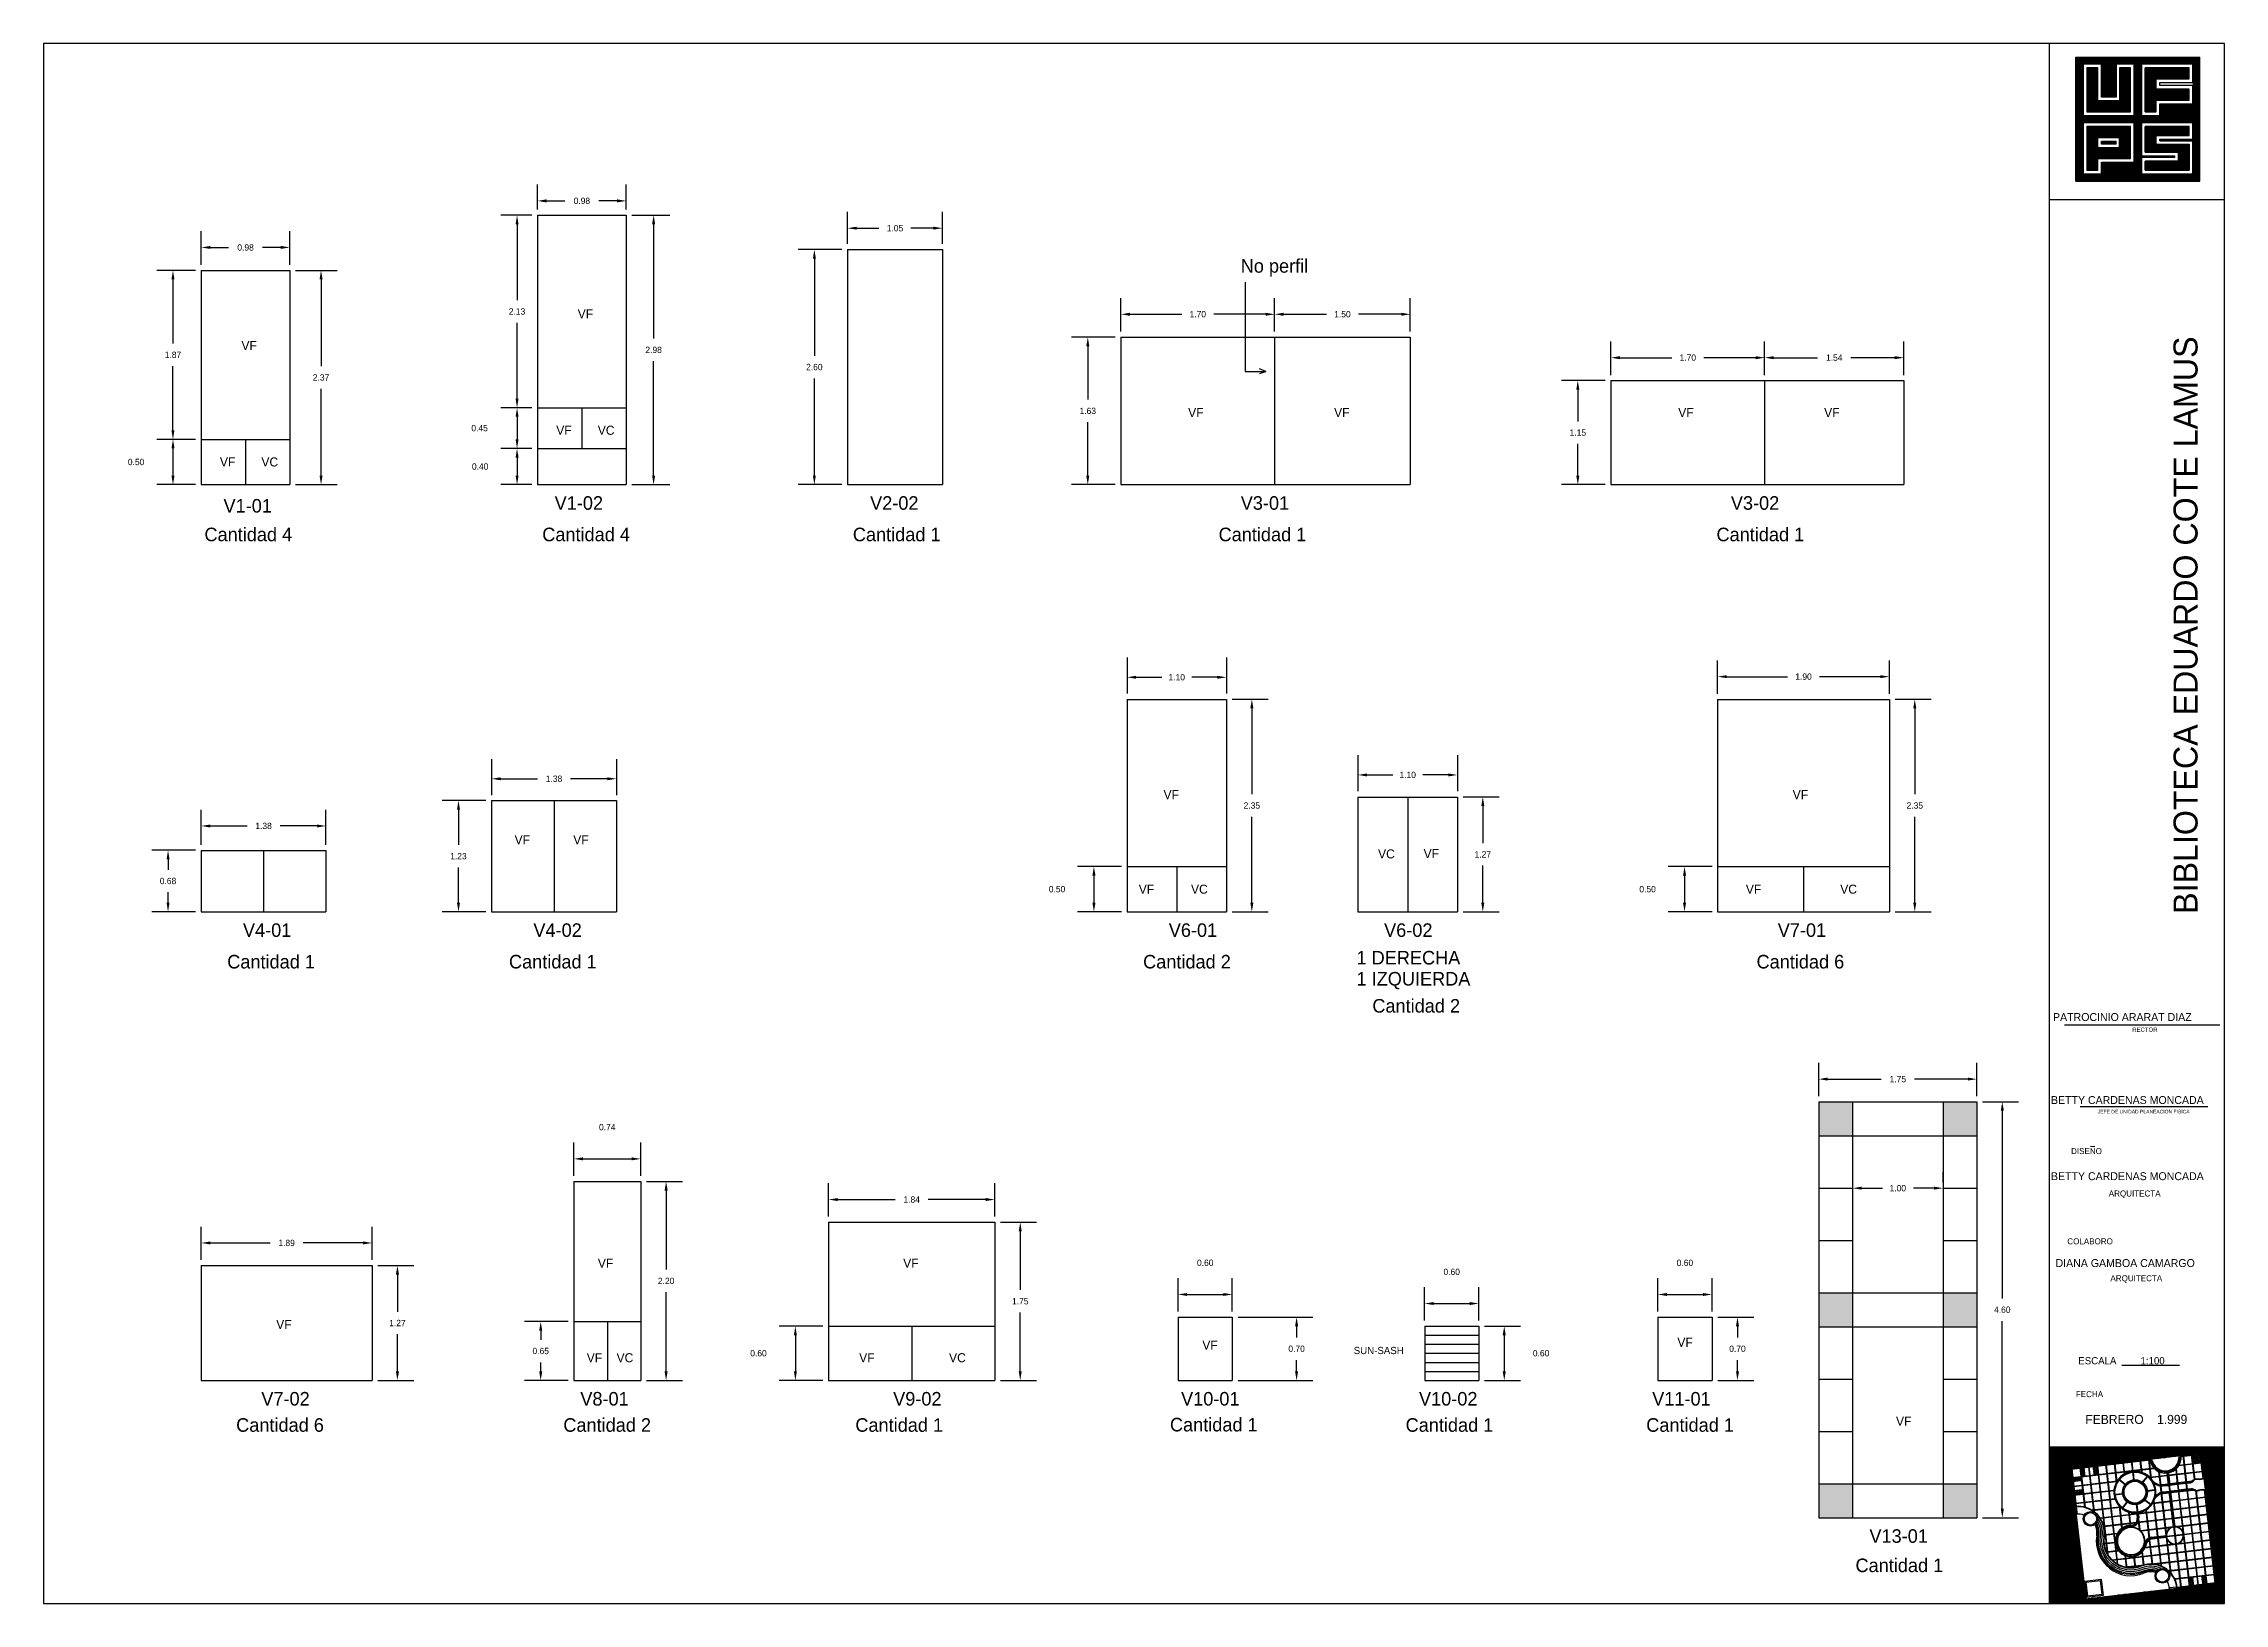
# Model space of a CAD drawing. Extents: x 48 to 72.1, y -38.6 to -0.2.
# Drawn here: x 48.02 to 72.14, y -17.41 to -0.16 of the extents above; entities that cross this region are included whole.
import ezdxf

# ---------------------------------------------------------------- set-up
doc = ezdxf.new("R2010")
doc.units = 0
doc.header["$MEASUREMENT"] = 0
doc.linetypes.add('DASHDOT', pattern=[25.4, 12.7, -6.35, 0, -6.35])
doc.layers.get('0').update_dxf_attribs({"linetype": 'CONTINUOUS'})
doc.layers.get('DEFPOINTS').update_dxf_attribs({"linetype": 'CONTINUOUS'})
for name, color, linetype in [('EJES1', 2, 'DASHDOT'), ('LETRA', 21, 'CONTINUOUS'), ('PISO', 1, 'CONTINUOUS'), ('ROTULO', 12, 'CONTINUOUS'), ('TEXTOS', 2, 'CONTINUOUS')]:
    doc.layers.add(name, color=color, linetype=linetype)
doc.styles.add('CAMILO', font='comic.ttf', dxfattribs={"height": 0.1})
doc.styles.add('STYLE1', font='hand1.shx')
doc.dimstyles.new('CAMILO', dxfattribs={"dimscale": 0, "dimtxt": 0.07, "dimasz": 0.1, "dimexe": 0.18, "dimexo": 0.0625, "dimgap": 0.09, "dimtad": 0, "dimtih": 1, "dimtoh": 1, "dimzin": 0, "dimtxsty": 'STANDARD', "dimcen": 0.09, "dimclrd": 2, "dimclre": 2, "dimclrt": 5, "dimazin": 3, "dimtfac": 1, "dimtofl": 0, "dimtmove": 0, "dimatfit": 3, "dimtolj": 1, "dimtzin": 0})
pattern_1 = [(0, (73.1563085, 1.849204), (0, 0.008314285), []), (90, (73.1563085, 1.849204), (-0.008314285, 5e-19), [])]

msp = doc.modelspace()

# ---------------------------------------------------------------- texts
at = {"attachment_point": 1, "style": 'CAMILO'}
for s, insert, char_height, width in [('No perfil', (61.262, -2.541), 0.15, 1.047), ('VF', (53.927, -3.096), 0.1, 0.3242), ('VF', (50.207, -3.446), 0.1, 0.3242), ('VF', (60.68, -4.188), 0.1, 0.3242), ('VF', (62.295, -4.188), 0.1, 0.3242), ('VF', (66.102, -4.188), 0.1, 0.3242), ('VF', (67.716, -4.188), 0.1, 0.3242), ('VF', (53.69, -4.384), 0.1, 0.3242), ('VC', (54.149, -4.384), 0.1, 0.3242), ('VF', (49.969, -4.734), 0.1, 0.3242), ('VC', (50.428, -4.734), 0.1, 0.3242), ('V1-01', (50.009, -5.194), 0.15, 1.047), ('V1-02', (53.672, -5.163), 0.15, 1.047), ('V2-02', (57.162, -5.163), 0.15, 1.047), ('V3-01', (61.262, -5.163), 0.15, 1.047), ('V3-02', (66.684, -5.163), 0.15, 1.047), ('Cantidad 4', (49.798, -5.511), 0.15, 1.047), ('Cantidad 4', (53.535, -5.511), 0.15, 1.047), ('Cantidad 1', (56.971, -5.511), 0.15, 1.047), ('Cantidad 1', (61.017, -5.511), 0.15, 1.047), ('Cantidad 1', (66.525, -5.511), 0.15, 1.047), ('VF', (60.408, -8.414), 0.1, 0.3242), ('VF', (67.368, -8.414), 0.1, 0.3242), ('VF', (53.229, -8.913), 0.1, 0.3242), ('VF', (53.878, -8.913), 0.1, 0.3242), ('VC', (62.781, -9.069), 0.1, 0.3242), ('VF', (63.285, -9.066), 0.1, 0.3242), ('VF', (60.134, -9.459), 0.1, 0.3242), ('VC', (60.712, -9.459), 0.1, 0.3242), ('VF', (66.85, -9.459), 0.1, 0.3242), ('VC', (67.894, -9.459), 0.1, 0.3242), ('V4-01', (50.224, -9.887), 0.15, 1.047), ('V4-02', (53.437, -9.887), 0.15, 1.047), ('V6-01', (60.466, -9.887), 0.15, 1.047), ('V6-02', (62.848, -9.887), 0.15, 1.047), ('V7-01', (67.203, -9.887), 0.15, 1.047), ('Cantidad 1', (50.05, -10.236), 0.15, 1.047), ('Cantidad 1', (53.167, -10.236), 0.15, 1.047), ('Cantidad 2', (60.182, -10.236), 0.15, 1.48023), ('1 DERECHA', (62.543, -10.192), 0.15, 1.79701), ('Cantidad 6', (66.968, -10.236), 0.15, 1.39202), ('1 IZQUIERDA', (62.543, -10.425), 0.15, 2.10154), ('Cantidad 2', (62.718, -10.724), 0.15, 1.43146), ('VF', (54.15, -13.596), 0.1, 0.3242), ('VF', (57.528, -13.596), 0.1, 0.3242), ('VF', (50.592, -14.272), 0.1, 0.3242), ('VF', (66.092, -14.471), 0.1, 0.3242), ('VF', (54.027, -14.641), 0.1, 0.3242), ('VC', (54.357, -14.641), 0.1, 0.3242), ('VF', (57.041, -14.641), 0.1, 0.3242), ('VC', (58.035, -14.641), 0.1, 0.3242), ('VF', (60.837, -14.501), 0.1, 0.3242), ('SUN-SASH', (62.512, -14.571), 0.08, 0.3), ('V7-02', (50.427, -15.07), 0.15, 1.047), ('V8-01', (53.956, -15.07), 0.15, 1.047), ('V9-02', (57.417, -15.07), 0.15, 1.047), ('V10-01', (60.602, -15.07), 0.15, 0.947), ('V10-02', (63.234, -15.07), 0.15, 1.047), ('V11-01', (65.814, -15.07), 0.15, 1.047), ('Cantidad 6', (50.149, -15.36), 0.15, 1.047), ('Cantidad 2', (53.768, -15.36), 0.15, 1.2842), ('Cantidad 1', (56.999, -15.36), 0.15, 1.2842), ('Cantidad 1', (60.479, -15.356), 0.15, 1.047), ('Cantidad 1', (63.086, -15.36), 0.15, 1.2842), ('Cantidad 1', (65.748, -15.36), 0.15, 1.2842), ('VF', (68.511, -15.343), 0.1, 0.3242), ('V13-01', (68.217, -16.588), 0.15, 1.047), ('Cantidad 1', (68.063, -16.912), 0.15, 1.2842)]:
    msp.add_mtext(s, dxfattribs=dict(at, insert=insert, char_height=char_height, width=width))
at = {"layer": 'TEXTOS', "color": 5, "style": 'STYLE1'}
msp.add_text('BIBLIOTECA EDUARDO COTE LAMUS', height=0.26606, rotation=90, dxfattribs=at).set_placement((71.847, -9.782))
at = {"layer": 'TEXTOS', "color": 21, "style": 'STYLE1'}
for s, height, p in [('PATROCINIO ARARAT DIAZ', 0.0875, (70.248, -10.967)), ('BETTY CARDENAS MONCADA', 0.0875, (70.225, -11.885)), ('BETTY CARDENAS MONCADA', 0.0875, (70.225, -12.727)), ('DIANA GAMBOA CAMARGO', 0.0875, (70.276, -13.688)), ('ESCALA         1:100', 0.07982, (70.528, -14.764)), ('FEBRERO    1.999', 0.09977, (70.606, -15.423))]:
    msp.add_text(s, height=height, dxfattribs=at).set_placement(p)
at = {"layer": 'TEXTOS', "color": 15, "style": 'STYLE1'}
for s, height, p in [('RECTOR', 0.0479, (71.125, -11.087)), ('JEFE DE UNIDAD PLANEACION FISICA', 0.03991, (70.742, -11.989)), ('DISENO', 0.0665, (70.448, -12.439)), ('ARQUITECTA', 0.0665, (70.865, -12.908)), ('COLABORO', 0.0665, (70.406, -13.437)), ('ARQUITECTA', 0.0665, (70.883, -13.845)), ('FECHA', 0.0665, (70.501, -15.127))]:
    msp.add_text(s, height=height, dxfattribs=at).set_placement(p)

# ---------------------------------------------------------------- blocks, each defined once
blk = doc.blocks.new('*D0')
at = {"color": 2, "linetype": 'BYBLOCK'}
for p, q in [((-3.348, 10.387), (-3.348, 10.758)), ((-2.368, 10.387), (-2.368, 10.758)), ((-3.248, 10.578), (-3.048, 10.578)), ((-2.468, 10.578), (-2.669, 10.578))]:
    blk.add_line(p, q, dxfattribs=at)
for points in [[(-3.248, 10.595), (-3.248, 10.562), (-3.348, 10.578)], [(-2.468, 10.595), (-2.468, 10.562), (-2.368, 10.578)]]:
    blk.add_solid(points, dxfattribs=at)
at = {"layer": 'DEFPOINTS', "color": 0, "linetype": 'BYBLOCK'}
for p in [(-2.368, 10.578), (-3.348, 10.325), (-2.368, 10.325)]:
    blk.add_point(p, dxfattribs=at)
at = {"color": 5, "linetype": 'BYBLOCK', "insert": (-2.858, 10.578), "char_height": 0.07, "attachment_point": 5}
blk.add_mtext('\\A1;0.98', dxfattribs=at)
blk = doc.blocks.new('*D1')
at = {"color": 2, "linetype": 'BYBLOCK'}
for p, q in [((-10.411, 14.597), (-10.841, 14.597)), ((-10.661, 14.497), (-10.661, 13.787)), ((-10.661, 12.827), (-10.661, 13.537)), ((-10.411, 12.727), (-10.841, 12.727))]:
    blk.add_line(p, q, dxfattribs=at)
for points in [[(-10.678, 14.497), (-10.645, 14.497), (-10.661, 14.597)], [(-10.678, 12.827), (-10.645, 12.827), (-10.661, 12.727)]]:
    blk.add_solid(points, dxfattribs=at)
at = {"layer": 'DEFPOINTS', "color": 0, "linetype": 'BYBLOCK'}
for p in [(-10.349, 14.597), (-10.661, 12.727), (-10.349, 12.727)]:
    blk.add_point(p, dxfattribs=at)
at = {"color": 5, "linetype": 'BYBLOCK', "insert": (-10.661, 13.662), "char_height": 0.07, "attachment_point": 5}
blk.add_mtext('\\A1;1.87', dxfattribs=at)
blk = doc.blocks.new('*D2')
at = {"color": 2, "linetype": 'BYBLOCK'}
for p, q in [((-3.661, 7.855), (-3.661, 7.555)), ((-3.411, 7.455), (-3.841, 7.455))]:
    blk.add_line(p, q, dxfattribs=at)
for points in [[(-3.678, 7.855), (-3.644, 7.855), (-3.661, 7.955)], [(-3.678, 7.555), (-3.644, 7.555), (-3.661, 7.455)]]:
    blk.add_solid(points, dxfattribs=at)
at = {"layer": 'DEFPOINTS', "color": 0, "linetype": 'BYBLOCK'}
for p in [(-3.348, 7.955), (-3.661, 7.455), (-3.348, 7.455)]:
    blk.add_point(p, dxfattribs=at)
at = {"color": 5, "linetype": 'BYBLOCK', "insert": (-4.069, 7.705), "char_height": 0.07, "attachment_point": 5}
blk.add_mtext('\\A1;0.50', dxfattribs=at)
blk = doc.blocks.new('*D3')
at = {"color": 2, "linetype": 'BYBLOCK'}
for p, q in [((-1.13, 11.347), (-1.13, 11.623)), ((-0.15, 11.347), (-0.15, 11.623)), ((-1.03, 11.443), (-0.829, 11.443)), ((-0.25, 11.443), (-0.451, 11.443))]:
    blk.add_line(p, q, dxfattribs=at)
for points in [[(-1.03, 11.46), (-1.03, 11.426), (-1.13, 11.443)], [(-0.25, 11.46), (-0.25, 11.426), (-0.15, 11.443)]]:
    blk.add_solid(points, dxfattribs=at)
at = {"layer": 'DEFPOINTS', "color": 0, "linetype": 'BYBLOCK'}
for p in [(-0.15, 11.443), (-1.13, 11.285), (-0.15, 11.285)]:
    blk.add_point(p, dxfattribs=at)
at = {"color": 5, "linetype": 'BYBLOCK', "insert": (-0.64, 11.443), "char_height": 0.07, "attachment_point": 5}
blk.add_mtext('\\A1;0.98', dxfattribs=at)
blk = doc.blocks.new('*D4')
at = {"color": 2, "linetype": 'BYBLOCK'}
for p, q in [((-7.53, 15.207), (-7.874, 15.207)), ((-7.694, 15.107), (-7.694, 14.267)), ((-7.694, 13.177), (-7.694, 14.017)), ((-7.53, 13.077), (-7.874, 13.077))]:
    blk.add_line(p, q, dxfattribs=at)
for points in [[(-7.71, 15.107), (-7.677, 15.107), (-7.694, 15.207)], [(-7.71, 13.177), (-7.677, 13.177), (-7.694, 13.077)]]:
    blk.add_solid(points, dxfattribs=at)
at = {"layer": 'DEFPOINTS', "color": 0, "linetype": 'BYBLOCK'}
for p in [(-7.467, 15.207), (-7.694, 13.077), (-7.467, 13.077)]:
    blk.add_point(p, dxfattribs=at)
at = {"color": 5, "linetype": 'BYBLOCK', "insert": (-7.694, 14.142), "char_height": 0.07, "attachment_point": 5}
blk.add_mtext('\\A1;2.13', dxfattribs=at)
blk = doc.blocks.new('*D5')
at = {"color": 2, "linetype": 'BYBLOCK'}
for p, q in [((-1.357, 8.205), (-1.357, 7.955)), ((-1.193, 7.855), (-1.537, 7.855))]:
    blk.add_line(p, q, dxfattribs=at)
for points in [[(-1.373, 8.205), (-1.34, 8.205), (-1.357, 8.305)], [(-1.373, 7.955), (-1.34, 7.955), (-1.357, 7.855)]]:
    blk.add_solid(points, dxfattribs=at)
at = {"layer": 'DEFPOINTS', "color": 0, "linetype": 'BYBLOCK'}
for p in [(-1.13, 8.305), (-1.357, 7.855), (-1.13, 7.855)]:
    blk.add_point(p, dxfattribs=at)
at = {"color": 5, "linetype": 'BYBLOCK', "insert": (-1.771, 8.08), "char_height": 0.07, "attachment_point": 5}
blk.add_mtext('\\A1;0.45', dxfattribs=at)
blk = doc.blocks.new('*D6')
at = {"color": 2, "linetype": 'BYBLOCK'}
for p, q in [((-1.357, 7.755), (-1.357, 7.555)), ((-1.193, 7.455), (-1.537, 7.455))]:
    blk.add_line(p, q, dxfattribs=at)
for points in [[(-1.373, 7.755), (-1.34, 7.755), (-1.357, 7.855)], [(-1.373, 7.555), (-1.34, 7.555), (-1.357, 7.455)]]:
    blk.add_solid(points, dxfattribs=at)
at = {"layer": 'DEFPOINTS', "color": 0, "linetype": 'BYBLOCK'}
for p in [(-1.13, 7.855), (-1.357, 7.455), (-1.13, 7.455)]:
    blk.add_point(p, dxfattribs=at)
at = {"color": 5, "linetype": 'BYBLOCK', "insert": (-1.765, 7.655), "char_height": 0.07, "attachment_point": 5}
blk.add_mtext('\\A1;0.40', dxfattribs=at)
blk = doc.blocks.new('*D7')
at = {"color": 2, "linetype": 'BYBLOCK'}
for p, q in [((0.808, 10.055), (0.324, 10.055)), ((0.504, 9.955), (0.504, 8.88)), ((0.504, 7.555), (0.504, 8.63)), ((0.808, 7.455), (0.324, 7.455))]:
    blk.add_line(p, q, dxfattribs=at)
for points in [[(0.488, 9.955), (0.521, 9.955), (0.504, 10.055)], [(0.488, 7.555), (0.521, 7.555), (0.504, 7.455)]]:
    blk.add_solid(points, dxfattribs=at)
at = {"layer": 'DEFPOINTS', "color": 0, "linetype": 'BYBLOCK'}
for p in [(0.871, 10.055), (0.504, 7.455), (0.871, 7.455)]:
    blk.add_point(p, dxfattribs=at)
at = {"color": 5, "linetype": 'BYBLOCK', "insert": (0.504, 8.755), "char_height": 0.07, "attachment_point": 5}
blk.add_mtext('\\A1;2.60', dxfattribs=at)
blk = doc.blocks.new('*D8')
at = {"color": 2, "linetype": 'BYBLOCK'}
for p, q in [((0.871, 10.117), (0.871, 10.471)), ((1.921, 10.117), (1.921, 10.471)), ((0.971, 10.291), (1.218, 10.291)), ((1.821, 10.291), (1.573, 10.291))]:
    blk.add_line(p, q, dxfattribs=at)
for points in [[(0.971, 10.308), (0.971, 10.275), (0.871, 10.291)], [(1.821, 10.308), (1.821, 10.275), (1.921, 10.291)]]:
    blk.add_solid(points, dxfattribs=at)
at = {"layer": 'DEFPOINTS', "color": 0, "linetype": 'BYBLOCK'}
for p in [(1.921, 10.291), (0.871, 10.055), (1.921, 10.055)]:
    blk.add_point(p, dxfattribs=at)
at = {"color": 5, "linetype": 'BYBLOCK', "insert": (1.396, 10.291), "char_height": 0.07, "attachment_point": 5}
blk.add_mtext('\\A1;1.05', dxfattribs=at)
blk = doc.blocks.new('*D9')
at = {"color": 2, "linetype": 'BYBLOCK'}
for p, q in [((3.15, 9.085), (2.666, 9.085)), ((2.846, 8.985), (2.846, 8.395)), ((2.846, 7.555), (2.846, 8.145)), ((3.15, 7.455), (2.666, 7.455))]:
    blk.add_line(p, q, dxfattribs=at)
for points in [[(2.829, 8.985), (2.863, 8.985), (2.846, 9.085)], [(2.829, 7.555), (2.863, 7.555), (2.846, 7.455)]]:
    blk.add_solid(points, dxfattribs=at)
at = {"layer": 'DEFPOINTS', "color": 0, "linetype": 'BYBLOCK'}
for p in [(3.213, 9.085), (2.846, 7.455), (3.213, 7.455)]:
    blk.add_point(p, dxfattribs=at)
at = {"color": 5, "linetype": 'BYBLOCK', "insert": (2.846, 8.27), "char_height": 0.07, "attachment_point": 5}
blk.add_mtext('\\A1;1.63', dxfattribs=at)
blk = doc.blocks.new('*D10')
at = {"color": 2, "linetype": 'BYBLOCK'}
for p, q in [((3.213, 9.147), (3.213, 9.519)), ((4.913, 9.147), (4.913, 9.519)), ((3.313, 9.339), (3.885, 9.339)), ((4.813, 9.339), (4.24, 9.339))]:
    blk.add_line(p, q, dxfattribs=at)
for points in [[(3.313, 9.356), (3.313, 9.322), (3.213, 9.339)], [(4.813, 9.356), (4.813, 9.322), (4.913, 9.339)]]:
    blk.add_solid(points, dxfattribs=at)
at = {"layer": 'DEFPOINTS', "color": 0, "linetype": 'BYBLOCK'}
for p in [(4.913, 9.339), (3.213, 9.085), (4.913, 9.085)]:
    blk.add_point(p, dxfattribs=at)
at = {"color": 5, "linetype": 'BYBLOCK', "insert": (4.063, 9.339), "char_height": 0.07, "attachment_point": 5}
blk.add_mtext('\\A1;1.70', dxfattribs=at)
blk = doc.blocks.new('*D11')
at = {"color": 2, "linetype": 'BYBLOCK'}
for p, q in [((6.413, 9.147), (6.413, 9.519)), ((5.013, 9.339), (5.485, 9.339)), ((6.313, 9.339), (5.84, 9.339))]:
    blk.add_line(p, q, dxfattribs=at)
for points in [[(5.013, 9.356), (5.013, 9.322), (4.913, 9.339)], [(6.313, 9.356), (6.313, 9.322), (6.413, 9.339)]]:
    blk.add_solid(points, dxfattribs=at)
at = {"layer": 'DEFPOINTS', "color": 0, "linetype": 'BYBLOCK'}
for p in [(6.413, 9.339), (4.913, 9.085), (6.413, 9.085)]:
    blk.add_point(p, dxfattribs=at)
at = {"color": 5, "linetype": 'BYBLOCK', "insert": (5.663, 9.339), "char_height": 0.07, "attachment_point": 5}
blk.add_mtext('\\A1;1.50', dxfattribs=at)
blk = doc.blocks.new('*D13')
at = {"color": 2, "linetype": 'BYBLOCK'}
for p, q in [((7.695, 8.667), (7.695, 9.039)), ((9.395, 8.667), (9.395, 9.039)), ((7.795, 8.859), (8.367, 8.859)), ((9.295, 8.859), (8.722, 8.859))]:
    blk.add_line(p, q, dxfattribs=at)
for points in [[(7.795, 8.876), (7.795, 8.842), (7.695, 8.859)], [(9.295, 8.876), (9.295, 8.842), (9.395, 8.859)]]:
    blk.add_solid(points, dxfattribs=at)
at = {"layer": 'DEFPOINTS', "color": 0, "linetype": 'BYBLOCK'}
for p in [(9.395, 8.859), (7.695, 8.605), (9.395, 8.605)]:
    blk.add_point(p, dxfattribs=at)
at = {"color": 5, "linetype": 'BYBLOCK', "insert": (8.545, 8.859), "char_height": 0.07, "attachment_point": 5}
blk.add_mtext('\\A1;1.70', dxfattribs=at)
blk = doc.blocks.new('*D12')
at = {"color": 2, "linetype": 'BYBLOCK'}
for p, q in [((7.632, 8.605), (7.148, 8.605)), ((7.328, 8.505), (7.328, 8.155)), ((7.328, 7.555), (7.328, 7.905)), ((7.632, 7.455), (7.148, 7.455))]:
    blk.add_line(p, q, dxfattribs=at)
for points in [[(7.311, 8.505), (7.345, 8.505), (7.328, 8.605)], [(7.311, 7.555), (7.345, 7.555), (7.328, 7.455)]]:
    blk.add_solid(points, dxfattribs=at)
at = {"layer": 'DEFPOINTS', "color": 0, "linetype": 'BYBLOCK'}
for p in [(7.695, 8.605), (7.328, 7.455), (7.695, 7.455)]:
    blk.add_point(p, dxfattribs=at)
at = {"color": 5, "linetype": 'BYBLOCK', "insert": (7.328, 8.03), "char_height": 0.07, "attachment_point": 5}
blk.add_mtext('\\A1;1.15', dxfattribs=at)
blk = doc.blocks.new('*D14')
at = {"color": 2, "linetype": 'BYBLOCK'}
for p, q in [((10.935, 8.667), (10.935, 9.039)), ((9.495, 8.859), (9.981, 8.859)), ((10.835, 8.859), (10.348, 8.859))]:
    blk.add_line(p, q, dxfattribs=at)
for points in [[(9.495, 8.876), (9.495, 8.842), (9.395, 8.859)], [(10.835, 8.876), (10.835, 8.842), (10.935, 8.859)]]:
    blk.add_solid(points, dxfattribs=at)
at = {"layer": 'DEFPOINTS', "color": 0, "linetype": 'BYBLOCK'}
for p in [(10.935, 8.859), (9.395, 8.605), (10.935, 8.605)]:
    blk.add_point(p, dxfattribs=at)
at = {"color": 5, "linetype": 'BYBLOCK', "insert": (10.165, 8.859), "char_height": 0.07, "attachment_point": 5}
blk.add_mtext('\\A1;1.54', dxfattribs=at)
blk = doc.blocks.new('*D15')
at = {"color": 2, "linetype": 'BYBLOCK'}
for p, q in [((12.234, 8.135), (11.75, 8.135)), ((11.93, 8.035), (11.93, 7.92)), ((11.93, 7.555), (11.93, 7.67)), ((12.234, 7.455), (11.75, 7.455))]:
    blk.add_line(p, q, dxfattribs=at)
for points in [[(11.914, 8.035), (11.947, 8.035), (11.93, 8.135)], [(11.914, 7.555), (11.947, 7.555), (11.93, 7.455)]]:
    blk.add_solid(points, dxfattribs=at)
at = {"layer": 'DEFPOINTS', "color": 0, "linetype": 'BYBLOCK'}
for p in [(12.297, 8.135), (11.93, 7.455), (12.297, 7.455)]:
    blk.add_point(p, dxfattribs=at)
at = {"color": 5, "linetype": 'BYBLOCK', "insert": (11.93, 7.795), "char_height": 0.07, "attachment_point": 5}
blk.add_mtext('\\A1;0.68', dxfattribs=at)
blk = doc.blocks.new('*D16')
at = {"color": 2, "linetype": 'BYBLOCK'}
for p, q in [((12.297, 8.197), (12.297, 8.584)), ((13.677, 8.197), (13.677, 8.584)), ((12.397, 8.404), (12.804, 8.404)), ((13.577, 8.404), (13.17, 8.404))]:
    blk.add_line(p, q, dxfattribs=at)
for points in [[(12.397, 8.42), (12.397, 8.387), (12.297, 8.404)], [(13.577, 8.42), (13.577, 8.387), (13.677, 8.404)]]:
    blk.add_solid(points, dxfattribs=at)
at = {"layer": 'DEFPOINTS', "color": 0, "linetype": 'BYBLOCK'}
for p in [(13.677, 8.404), (12.297, 8.135), (13.677, 8.135)]:
    blk.add_point(p, dxfattribs=at)
at = {"color": 5, "linetype": 'BYBLOCK', "insert": (12.987, 8.404), "char_height": 0.07, "attachment_point": 5}
blk.add_mtext('\\A1;1.38', dxfattribs=at)
blk = doc.blocks.new('*D18')
at = {"color": 2, "linetype": 'BYBLOCK'}
for p, q in [((14.837, 9.144), (14.837, 8.746)), ((16.217, 9.144), (16.217, 8.746)), ((14.937, 8.926), (15.343, 8.926)), ((16.117, 8.926), (15.71, 8.926))]:
    blk.add_line(p, q, dxfattribs=at)
for points in [[(14.937, 8.942), (14.937, 8.909), (14.837, 8.926)], [(16.117, 8.942), (16.117, 8.909), (16.217, 8.926)]]:
    blk.add_solid(points, dxfattribs=at)
at = {"layer": 'DEFPOINTS', "color": 0, "linetype": 'BYBLOCK'}
for p in [(14.837, 9.206), (16.217, 9.206), (16.217, 8.926)]:
    blk.add_point(p, dxfattribs=at)
at = {"color": 5, "linetype": 'BYBLOCK', "insert": (15.527, 8.926), "char_height": 0.07, "attachment_point": 5}
blk.add_mtext('\\A1;1.38', dxfattribs=at)
blk = doc.blocks.new('*D17')
at = {"color": 2, "linetype": 'BYBLOCK'}
for p, q in [((14.774, 8.685), (14.29, 8.685)), ((14.47, 8.585), (14.47, 8.195)), ((14.47, 7.555), (14.47, 7.945)), ((14.774, 7.455), (14.29, 7.455))]:
    blk.add_line(p, q, dxfattribs=at)
for points in [[(14.454, 8.585), (14.487, 8.585), (14.47, 8.685)], [(14.454, 7.555), (14.487, 7.555), (14.47, 7.455)]]:
    blk.add_solid(points, dxfattribs=at)
at = {"layer": 'DEFPOINTS', "color": 0, "linetype": 'BYBLOCK'}
for p in [(14.837, 8.685), (14.47, 7.455), (14.837, 7.455)]:
    blk.add_point(p, dxfattribs=at)
at = {"color": 5, "linetype": 'BYBLOCK', "insert": (14.47, 8.07), "char_height": 0.07, "attachment_point": 5}
blk.add_mtext('\\A1;1.23', dxfattribs=at)
blk = doc.blocks.new('*D20')
at = {"color": 2, "linetype": 'BYBLOCK'}
for p, q in [((17.345, 7.955), (16.861, 7.955)), ((17.041, 7.855), (17.041, 7.555)), ((17.345, 7.455), (16.861, 7.455))]:
    blk.add_line(p, q, dxfattribs=at)
for points in [[(17.024, 7.855), (17.058, 7.855), (17.041, 7.955)], [(17.024, 7.555), (17.058, 7.555), (17.041, 7.455)]]:
    blk.add_solid(points, dxfattribs=at)
at = {"layer": 'DEFPOINTS', "color": 0, "linetype": 'BYBLOCK'}
for p in [(17.407, 7.955), (17.041, 7.455), (17.407, 7.455)]:
    blk.add_point(p, dxfattribs=at)
at = {"color": 5, "linetype": 'BYBLOCK', "insert": (16.633, 7.705), "char_height": 0.07, "attachment_point": 5}
blk.add_mtext('\\A1;0.50', dxfattribs=at)
blk = doc.blocks.new('*D19')
at = {"color": 2, "linetype": 'BYBLOCK'}
for p, q in [((17.407, 10.267), (17.407, 9.868)), ((18.507, 10.267), (18.507, 9.868)), ((17.507, 10.048), (17.792, 10.048)), ((18.407, 10.048), (18.123, 10.048))]:
    blk.add_line(p, q, dxfattribs=at)
for points in [[(17.507, 10.065), (17.507, 10.032), (17.407, 10.048)], [(18.407, 10.065), (18.407, 10.032), (18.507, 10.048)]]:
    blk.add_solid(points, dxfattribs=at)
at = {"layer": 'DEFPOINTS', "color": 0, "linetype": 'BYBLOCK'}
for p in [(17.407, 10.329), (18.507, 10.329), (18.507, 10.048)]:
    blk.add_point(p, dxfattribs=at)
at = {"color": 5, "linetype": 'BYBLOCK', "insert": (17.957, 10.048), "char_height": 0.07, "attachment_point": 5}
blk.add_mtext('\\A1;1.10', dxfattribs=at)
blk = doc.blocks.new('*D21')
at = {"color": 2, "linetype": 'BYBLOCK'}
for p, q in [((18.57, 9.805), (18.968, 9.805)), ((18.788, 9.705), (18.788, 8.755)), ((18.788, 7.555), (18.788, 8.505)), ((18.57, 7.455), (18.968, 7.455))]:
    blk.add_line(p, q, dxfattribs=at)
for points in [[(18.771, 9.705), (18.805, 9.705), (18.788, 9.805)], [(18.771, 7.555), (18.805, 7.555), (18.788, 7.455)]]:
    blk.add_solid(points, dxfattribs=at)
at = {"layer": 'DEFPOINTS', "color": 0, "linetype": 'BYBLOCK'}
for p in [(18.507, 9.805), (18.507, 7.455), (18.788, 7.455)]:
    blk.add_point(p, dxfattribs=at)
at = {"color": 5, "linetype": 'BYBLOCK', "insert": (18.788, 8.63), "char_height": 0.07, "attachment_point": 5}
blk.add_mtext('\\A1;2.35', dxfattribs=at)
blk = doc.blocks.new('*D22')
at = {"color": 2, "linetype": 'BYBLOCK'}
for p, q in [((20.036, 9.187), (20.036, 8.788)), ((21.136, 9.187), (21.136, 8.788)), ((20.136, 8.968), (20.42, 8.968)), ((21.036, 8.968), (20.752, 8.968))]:
    blk.add_line(p, q, dxfattribs=at)
for points in [[(20.136, 8.985), (20.136, 8.952), (20.036, 8.968)], [(21.036, 8.985), (21.036, 8.952), (21.136, 8.968)]]:
    blk.add_solid(points, dxfattribs=at)
at = {"layer": 'DEFPOINTS', "color": 0, "linetype": 'BYBLOCK'}
for p in [(20.036, 9.249), (21.136, 9.249), (21.136, 8.968)]:
    blk.add_point(p, dxfattribs=at)
at = {"color": 5, "linetype": 'BYBLOCK', "insert": (20.586, 8.968), "char_height": 0.07, "attachment_point": 5}
blk.add_mtext('\\A1;1.10', dxfattribs=at)
blk = doc.blocks.new('*D23')
at = {"color": 2, "linetype": 'BYBLOCK'}
for p, q in [((21.199, 8.725), (21.597, 8.725)), ((21.417, 8.625), (21.417, 8.215)), ((21.417, 7.555), (21.417, 7.965)), ((21.199, 7.455), (21.597, 7.455))]:
    blk.add_line(p, q, dxfattribs=at)
for points in [[(21.4, 8.625), (21.434, 8.625), (21.417, 8.725)], [(21.4, 7.555), (21.434, 7.555), (21.417, 7.455)]]:
    blk.add_solid(points, dxfattribs=at)
at = {"layer": 'DEFPOINTS', "color": 0, "linetype": 'BYBLOCK'}
for p in [(21.136, 8.725), (21.136, 7.455), (21.417, 7.455)]:
    blk.add_point(p, dxfattribs=at)
at = {"color": 5, "linetype": 'BYBLOCK', "insert": (21.417, 8.09), "char_height": 0.07, "attachment_point": 5}
blk.add_mtext('\\A1;1.27', dxfattribs=at)
blk = doc.blocks.new('*D24')
at = {"color": 2, "linetype": 'BYBLOCK'}
for p, q in [((22.522, 7.955), (22.038, 7.955)), ((22.218, 7.855), (22.218, 7.555)), ((22.522, 7.455), (22.038, 7.455))]:
    blk.add_line(p, q, dxfattribs=at)
for points in [[(22.201, 7.855), (22.234, 7.855), (22.218, 7.955)], [(22.201, 7.555), (22.234, 7.555), (22.218, 7.455)]]:
    blk.add_solid(points, dxfattribs=at)
at = {"layer": 'DEFPOINTS', "color": 0, "linetype": 'BYBLOCK'}
for p in [(22.584, 7.955), (22.218, 7.455), (22.584, 7.455)]:
    blk.add_point(p, dxfattribs=at)
at = {"color": 5, "linetype": 'BYBLOCK', "insert": (21.809, 7.705), "char_height": 0.07, "attachment_point": 5}
blk.add_mtext('\\A1;0.50', dxfattribs=at)
blk = doc.blocks.new('*D25')
at = {"color": 2, "linetype": 'BYBLOCK'}
for p, q in [((24.547, 9.805), (24.945, 9.805)), ((24.765, 9.705), (24.765, 8.755)), ((24.765, 7.555), (24.765, 8.505)), ((24.547, 7.455), (24.945, 7.455))]:
    blk.add_line(p, q, dxfattribs=at)
for points in [[(24.748, 9.705), (24.781, 9.705), (24.765, 9.805)], [(24.748, 7.555), (24.781, 7.555), (24.765, 7.455)]]:
    blk.add_solid(points, dxfattribs=at)
at = {"layer": 'DEFPOINTS', "color": 0, "linetype": 'BYBLOCK'}
for p in [(24.484, 9.805), (24.484, 7.455), (24.765, 7.455)]:
    blk.add_point(p, dxfattribs=at)
at = {"color": 5, "linetype": 'BYBLOCK', "insert": (24.765, 8.63), "char_height": 0.07, "attachment_point": 5}
blk.add_mtext('\\A1;2.35', dxfattribs=at)
blk = doc.blocks.new('*D26')
at = {"color": 2, "linetype": 'BYBLOCK'}
for p, q in [((22.584, 9.867), (22.584, 10.235)), ((24.484, 9.867), (24.484, 10.235)), ((22.684, 10.055), (23.357, 10.055)), ((24.384, 10.055), (23.712, 10.055))]:
    blk.add_line(p, q, dxfattribs=at)
for points in [[(22.684, 10.072), (22.684, 10.039), (22.584, 10.055)], [(24.384, 10.072), (24.384, 10.039), (24.484, 10.055)]]:
    blk.add_solid(points, dxfattribs=at)
at = {"layer": 'DEFPOINTS', "color": 0, "linetype": 'BYBLOCK'}
for p in [(24.484, 10.055), (22.584, 9.805), (24.484, 9.805)]:
    blk.add_point(p, dxfattribs=at)
at = {"color": 5, "linetype": 'BYBLOCK', "insert": (23.534, 10.055), "char_height": 0.07, "attachment_point": 5}
blk.add_mtext('\\A1;1.90', dxfattribs=at)
blk = doc.blocks.new('*D28')
at = {"color": 2, "linetype": 'BYBLOCK'}
for p, q in [((-3.416, 2.995), (-3.416, 3.363)), ((-3.316, 3.183), (-2.654, 3.183)), ((-1.626, 3.183), (-2.287, 3.183)), ((-1.526, 2.995), (-1.526, 3.363))]:
    blk.add_line(p, q, dxfattribs=at)
for points in [[(-3.316, 3.2), (-3.316, 3.167), (-3.416, 3.183)], [(-1.626, 3.2), (-1.626, 3.167), (-1.526, 3.183)]]:
    blk.add_solid(points, dxfattribs=at)
at = {"layer": 'DEFPOINTS', "color": 0, "linetype": 'BYBLOCK'}
for p in [(-1.526, 3.183), (-3.416, 2.933), (-1.526, 2.933)]:
    blk.add_point(p, dxfattribs=at)
at = {"color": 5, "linetype": 'BYBLOCK', "insert": (-2.471, 3.183), "char_height": 0.07, "attachment_point": 5}
blk.add_mtext('\\A1;1.89', dxfattribs=at)
blk = doc.blocks.new('*D27')
at = {"color": 2, "linetype": 'BYBLOCK'}
for p, q in [((-1.463, 2.933), (-1.065, 2.933)), ((-1.245, 2.833), (-1.245, 2.423)), ((-1.245, 1.763), (-1.245, 2.173)), ((-1.463, 1.663), (-1.065, 1.663))]:
    blk.add_line(p, q, dxfattribs=at)
for points in [[(-1.262, 2.833), (-1.228, 2.833), (-1.245, 2.933)], [(-1.262, 1.763), (-1.228, 1.763), (-1.245, 1.663)]]:
    blk.add_solid(points, dxfattribs=at)
at = {"layer": 'DEFPOINTS', "color": 0, "linetype": 'BYBLOCK'}
for p in [(-1.526, 2.933), (-1.526, 1.663), (-1.245, 1.663)]:
    blk.add_point(p, dxfattribs=at)
at = {"color": 5, "linetype": 'BYBLOCK', "insert": (-1.245, 2.298), "char_height": 0.07, "attachment_point": 5}
blk.add_mtext('\\A1;1.27', dxfattribs=at)
blk = doc.blocks.new('*D31')
at = {"color": 2, "linetype": 'BYBLOCK'}
for p, q in [((0.066, 3.925), (0.066, 4.293)), ((0.166, 4.113), (0.706, 4.113)), ((0.806, 3.925), (0.806, 4.293))]:
    blk.add_line(p, q, dxfattribs=at)
for points in [[(0.166, 4.13), (0.166, 4.097), (0.066, 4.113)], [(0.706, 4.13), (0.706, 4.097), (0.806, 4.113)]]:
    blk.add_solid(points, dxfattribs=at)
at = {"layer": 'DEFPOINTS', "color": 0, "linetype": 'BYBLOCK'}
for p in [(0.806, 4.113), (0.066, 3.863), (0.806, 3.863)]:
    blk.add_point(p, dxfattribs=at)
at = {"color": 5, "linetype": 'BYBLOCK', "insert": (0.436, 4.463), "char_height": 0.07, "attachment_point": 5}
blk.add_mtext('\\A1;0.74', dxfattribs=at)
blk = doc.blocks.new('*D29')
at = {"color": 2, "linetype": 'BYBLOCK'}
for p, q in [((0.004, 2.313), (-0.48, 2.313)), ((-0.3, 2.213), (-0.3, 2.113)), ((-0.3, 1.763), (-0.3, 1.863)), ((0.004, 1.663), (-0.48, 1.663))]:
    blk.add_line(p, q, dxfattribs=at)
for points in [[(-0.317, 2.213), (-0.283, 2.213), (-0.3, 2.313)], [(-0.317, 1.763), (-0.283, 1.763), (-0.3, 1.663)]]:
    blk.add_solid(points, dxfattribs=at)
at = {"layer": 'DEFPOINTS', "color": 0, "linetype": 'BYBLOCK'}
for p in [(0.066, 2.313), (-0.3, 1.663), (0.066, 1.663)]:
    blk.add_point(p, dxfattribs=at)
at = {"color": 5, "linetype": 'BYBLOCK', "insert": (-0.3, 1.988), "char_height": 0.07, "attachment_point": 5}
blk.add_mtext('\\A1;0.65', dxfattribs=at)
blk = doc.blocks.new('*D30')
at = {"color": 2, "linetype": 'BYBLOCK'}
for p, q in [((0.869, 3.863), (1.267, 3.863)), ((1.087, 3.763), (1.087, 2.888)), ((1.087, 1.763), (1.087, 2.638)), ((0.869, 1.663), (1.267, 1.663))]:
    blk.add_line(p, q, dxfattribs=at)
for points in [[(1.07, 3.763), (1.104, 3.763), (1.087, 3.863)], [(1.07, 1.763), (1.104, 1.763), (1.087, 1.663)]]:
    blk.add_solid(points, dxfattribs=at)
at = {"layer": 'DEFPOINTS', "color": 0, "linetype": 'BYBLOCK'}
for p in [(0.806, 3.863), (0.806, 1.663), (1.087, 1.663)]:
    blk.add_point(p, dxfattribs=at)
at = {"color": 5, "linetype": 'BYBLOCK', "insert": (1.087, 2.763), "char_height": 0.07, "attachment_point": 5}
blk.add_mtext('\\A1;2.20', dxfattribs=at)
blk = doc.blocks.new('*D34')
at = {"color": 2, "linetype": 'BYBLOCK'}
for p, q in [((4.271, 3.413), (4.67, 3.413)), ((4.49, 3.313), (4.49, 2.663)), ((4.49, 1.763), (4.49, 2.413)), ((4.271, 1.663), (4.67, 1.663))]:
    blk.add_line(p, q, dxfattribs=at)
for points in [[(4.473, 3.313), (4.506, 3.313), (4.49, 3.413)], [(4.473, 1.763), (4.506, 1.763), (4.49, 1.663)]]:
    blk.add_solid(points, dxfattribs=at)
at = {"layer": 'DEFPOINTS', "color": 0, "linetype": 'BYBLOCK'}
for p in [(4.209, 3.413), (4.209, 1.663), (4.49, 1.663)]:
    blk.add_point(p, dxfattribs=at)
at = {"color": 5, "linetype": 'BYBLOCK', "insert": (4.49, 2.538), "char_height": 0.07, "attachment_point": 5}
blk.add_mtext('\\A1;1.75', dxfattribs=at)
blk = doc.blocks.new('*D33')
at = {"color": 2, "linetype": 'BYBLOCK'}
for p, q in [((2.306, 2.263), (1.822, 2.263)), ((2.002, 2.163), (2.002, 1.763)), ((2.306, 1.663), (1.822, 1.663))]:
    blk.add_line(p, q, dxfattribs=at)
for points in [[(1.986, 2.163), (2.019, 2.163), (2.002, 2.263)], [(1.986, 1.763), (2.019, 1.763), (2.002, 1.663)]]:
    blk.add_solid(points, dxfattribs=at)
at = {"layer": 'DEFPOINTS', "color": 0, "linetype": 'BYBLOCK'}
for p in [(2.369, 2.263), (2.002, 1.663), (2.369, 1.663)]:
    blk.add_point(p, dxfattribs=at)
at = {"color": 5, "linetype": 'BYBLOCK', "insert": (1.594, 1.963), "char_height": 0.07, "attachment_point": 5}
blk.add_mtext('\\A1;0.60', dxfattribs=at)
blk = doc.blocks.new('*D32')
at = {"color": 2, "linetype": 'BYBLOCK'}
for p, q in [((2.369, 3.475), (2.369, 3.843)), ((2.469, 3.663), (3.106, 3.663)), ((4.109, 3.663), (3.472, 3.663)), ((4.209, 3.475), (4.209, 3.843))]:
    blk.add_line(p, q, dxfattribs=at)
for points in [[(2.469, 3.68), (2.469, 3.647), (2.369, 3.663)], [(4.109, 3.68), (4.109, 3.647), (4.209, 3.663)]]:
    blk.add_solid(points, dxfattribs=at)
at = {"layer": 'DEFPOINTS', "color": 0, "linetype": 'BYBLOCK'}
for p in [(4.209, 3.663), (2.369, 3.413), (4.209, 3.413)]:
    blk.add_point(p, dxfattribs=at)
at = {"color": 5, "linetype": 'BYBLOCK', "insert": (3.289, 3.663), "char_height": 0.07, "attachment_point": 5}
blk.add_mtext('\\A1;1.84', dxfattribs=at)
blk = doc.blocks.new('*D58')
at = {"color": 2, "linetype": 'BYBLOCK'}
for p, q in [((1.818, -6.042), (1.818, -5.674)), ((2.418, -6.042), (2.418, -5.674)), ((1.918, -5.854), (2.318, -5.854))]:
    blk.add_line(p, q, dxfattribs=at)
for points in [[(1.918, -5.837), (1.918, -5.87), (1.818, -5.854)], [(2.318, -5.837), (2.318, -5.87), (2.418, -5.854)]]:
    blk.add_solid(points, dxfattribs=at)
at = {"layer": 'DEFPOINTS', "color": 0, "linetype": 'BYBLOCK'}
for p in [(2.418, -5.854), (1.818, -6.104), (2.418, -6.104)]:
    blk.add_point(p, dxfattribs=at)
at = {"color": 5, "linetype": 'BYBLOCK', "insert": (2.118, -5.504), "char_height": 0.07, "attachment_point": 5}
blk.add_mtext('\\A1;0.60', dxfattribs=at)
blk = doc.blocks.new('*D57')
at = {"color": 2, "linetype": 'BYBLOCK'}
for p, q in [((2.481, -6.104), (2.879, -6.104)), ((2.699, -6.204), (2.699, -6.604)), ((2.481, -6.704), (2.879, -6.704))]:
    blk.add_line(p, q, dxfattribs=at)
for points in [[(2.682, -6.204), (2.716, -6.204), (2.699, -6.104)], [(2.682, -6.604), (2.716, -6.604), (2.699, -6.704)]]:
    blk.add_solid(points, dxfattribs=at)
at = {"layer": 'DEFPOINTS', "color": 0, "linetype": 'BYBLOCK'}
for p in [(2.418, -6.104), (2.418, -6.704), (2.699, -6.704)]:
    blk.add_point(p, dxfattribs=at)
at = {"color": 5, "linetype": 'BYBLOCK', "insert": (3.107, -6.404), "char_height": 0.07, "attachment_point": 5}
blk.add_mtext('\\A1;0.60', dxfattribs=at)
blk = doc.blocks.new('*D59')
at = {"color": 2, "linetype": 'BYBLOCK'}
for p, q in [((3.655, -5.942), (3.655, -5.574)), ((3.755, -5.754), (4.155, -5.754)), ((4.255, -5.942), (4.255, -5.574))]:
    blk.add_line(p, q, dxfattribs=at)
for points in [[(3.755, -5.737), (3.755, -5.77), (3.655, -5.754)], [(4.155, -5.737), (4.155, -5.77), (4.255, -5.754)]]:
    blk.add_solid(points, dxfattribs=at)
at = {"layer": 'DEFPOINTS', "color": 0, "linetype": 'BYBLOCK'}
for p in [(4.255, -5.754), (3.655, -6.004), (4.255, -6.004)]:
    blk.add_point(p, dxfattribs=at)
at = {"color": 5, "linetype": 'BYBLOCK', "insert": (3.955, -5.404), "char_height": 0.07, "attachment_point": 5}
blk.add_mtext('\\A1;0.60', dxfattribs=at)
blk = doc.blocks.new('*D60')
at = {"color": 2, "linetype": 'BYBLOCK'}
for p, q in [((4.318, -6.004), (4.716, -6.004)), ((4.536, -6.104), (4.536, -6.229)), ((4.536, -6.604), (4.536, -6.479)), ((4.318, -6.704), (4.716, -6.704))]:
    blk.add_line(p, q, dxfattribs=at)
for points in [[(4.52, -6.104), (4.553, -6.104), (4.536, -6.004)], [(4.52, -6.604), (4.553, -6.604), (4.536, -6.704)]]:
    blk.add_solid(points, dxfattribs=at)
at = {"layer": 'DEFPOINTS', "color": 0, "linetype": 'BYBLOCK'}
for p in [(4.255, -6.004), (4.255, -6.704), (4.536, -6.704)]:
    blk.add_point(p, dxfattribs=at)
at = {"color": 5, "linetype": 'BYBLOCK', "insert": (4.536, -6.354), "char_height": 0.07, "attachment_point": 5}
blk.add_mtext('\\A1;0.70', dxfattribs=at)
blk = doc.blocks.new('*D77')
at = {"color": 2, "linetype": 'BYBLOCK'}
for p, q in [((-9.306, 14.597), (-8.843, 14.597)), ((-9.023, 14.497), (-9.023, 13.537)), ((-9.023, 12.327), (-9.023, 13.287)), ((-9.306, 12.227), (-8.843, 12.227))]:
    blk.add_line(p, q, dxfattribs=at)
for points in [[(-9.04, 14.497), (-9.006, 14.497), (-9.023, 14.597)], [(-9.04, 12.327), (-9.006, 12.327), (-9.023, 12.227)]]:
    blk.add_solid(points, dxfattribs=at)
at = {"layer": 'DEFPOINTS', "color": 0, "linetype": 'BYBLOCK'}
for p in [(-9.369, 14.597), (-9.369, 12.227), (-9.023, 12.227)]:
    blk.add_point(p, dxfattribs=at)
at = {"color": 5, "linetype": 'BYBLOCK', "insert": (-9.023, 13.412), "char_height": 0.07, "attachment_point": 5}
blk.add_mtext('\\A1;2.37', dxfattribs=at)
blk = doc.blocks.new('*D78')
at = {"color": 2, "linetype": 'BYBLOCK'}
for p, q in [((-6.425, 15.207), (-6.003, 15.207)), ((-6.183, 15.107), (-6.183, 13.842)), ((-6.183, 12.327), (-6.183, 13.592)), ((-6.425, 12.227), (-6.003, 12.227))]:
    blk.add_line(p, q, dxfattribs=at)
for points in [[(-6.2, 15.107), (-6.166, 15.107), (-6.183, 15.207)], [(-6.2, 12.327), (-6.166, 12.327), (-6.183, 12.227)]]:
    blk.add_solid(points, dxfattribs=at)
at = {"layer": 'DEFPOINTS', "color": 0, "linetype": 'BYBLOCK'}
for p in [(-6.487, 15.207), (-6.487, 12.227), (-6.183, 12.227)]:
    blk.add_point(p, dxfattribs=at)
at = {"color": 5, "linetype": 'BYBLOCK', "insert": (-6.183, 13.717), "char_height": 0.07, "attachment_point": 5}
blk.add_mtext('\\A1;2.98', dxfattribs=at)
blk = doc.blocks.new('*D79')
at = {"color": 2, "linetype": 'BYBLOCK'}
for p, q in [((7.274, -5.875), (7.274, -5.507)), ((9.024, -5.875), (9.024, -5.507)), ((7.374, -5.687), (7.966, -5.687)), ((8.924, -5.687), (8.333, -5.687))]:
    blk.add_line(p, q, dxfattribs=at)
for points in [[(7.374, -5.67), (7.374, -5.703), (7.274, -5.687)], [(8.924, -5.67), (8.924, -5.703), (9.024, -5.687)]]:
    blk.add_solid(points, dxfattribs=at)
at = {"layer": 'DEFPOINTS', "color": 0, "linetype": 'BYBLOCK'}
for p in [(9.024, -5.687), (7.274, -5.937), (9.024, -5.937)]:
    blk.add_point(p, dxfattribs=at)
at = {"color": 5, "linetype": 'BYBLOCK', "insert": (8.149, -5.687), "char_height": 0.07, "attachment_point": 5}
blk.add_mtext('\\A1;1.75', dxfattribs=at)
blk = doc.blocks.new('*D80')
at = {"color": 2, "linetype": 'BYBLOCK'}
for p, q in [((9.087, -5.937), (9.485, -5.937)), ((9.305, -6.037), (9.305, -8.112)), ((9.305, -10.437), (9.305, -8.362)), ((9.087, -10.537), (9.485, -10.537))]:
    blk.add_line(p, q, dxfattribs=at)
for points in [[(9.288, -6.037), (9.322, -6.037), (9.305, -5.937)], [(9.288, -10.437), (9.322, -10.437), (9.305, -10.537)]]:
    blk.add_solid(points, dxfattribs=at)
at = {"layer": 'DEFPOINTS', "color": 0, "linetype": 'BYBLOCK'}
for p in [(9.024, -5.937), (9.024, -10.537), (9.305, -10.537)]:
    blk.add_point(p, dxfattribs=at)
at = {"color": 5, "linetype": 'BYBLOCK', "insert": (9.305, -8.237), "char_height": 0.07, "attachment_point": 5}
blk.add_mtext('\\A1;4.60', dxfattribs=at)
blk = doc.blocks.new('*D89')
at = {"color": 2, "linetype": 'BYBLOCK'}
for p, q in [((69.031, -12.753), (69.031, -12.636)), ((68.031, -12.878), (68.031, -12.996)), ((68.131, -12.816), (68.36, -12.816)), ((68.931, -12.816), (68.703, -12.816))]:
    blk.add_line(p, q, dxfattribs=at)
for points in [[(68.131, -12.799), (68.131, -12.832), (68.031, -12.816)], [(68.931, -12.799), (68.931, -12.832), (69.031, -12.816)]]:
    blk.add_solid(points, dxfattribs=at)
at = {"layer": 'DEFPOINTS', "color": 0, "linetype": 'BYBLOCK'}
for p in [(68.031, -12.816), (69.031, -12.816), (69.031, -12.816)]:
    blk.add_point(p, dxfattribs=at)
at = {"color": 5, "linetype": 'BYBLOCK', "insert": (68.531, -12.816), "char_height": 0.07, "attachment_point": 5}
blk.add_mtext('\\A1;1.00', dxfattribs=at)
blk = doc.blocks.new('*D93')
at = {"color": 2, "linetype": 'BYBLOCK'}
for p, q in [((61.232, -14.242), (62.06, -14.242)), ((61.88, -14.342), (61.88, -14.467)), ((61.232, -14.942), (62.06, -14.942)), ((61.88, -14.842), (61.88, -14.717))]:
    blk.add_line(p, q, dxfattribs=at)
for points in [[(61.863, -14.342), (61.897, -14.342), (61.88, -14.242)], [(61.863, -14.842), (61.897, -14.842), (61.88, -14.942)]]:
    blk.add_solid(points, dxfattribs=at)
at = {"layer": 'DEFPOINTS', "color": 0, "linetype": 'BYBLOCK'}
for p in [(61.169, -14.242), (61.169, -14.942), (61.88, -14.942)]:
    blk.add_point(p, dxfattribs=at)
at = {"color": 5, "linetype": 'BYBLOCK', "insert": (61.88, -14.592), "char_height": 0.07, "attachment_point": 5}
blk.add_mtext('\\A1;0.70', dxfattribs=at)
blk = doc.blocks.new('*D94')
at = {"color": 2, "linetype": 'BYBLOCK'}
for p, q in [((60.569, -14.18), (60.569, -13.811)), ((60.669, -13.991), (61.069, -13.991)), ((61.169, -14.18), (61.169, -13.811))]:
    blk.add_line(p, q, dxfattribs=at)
for points in [[(60.669, -13.975), (60.669, -14.008), (60.569, -13.991)], [(61.069, -13.975), (61.069, -14.008), (61.169, -13.991)]]:
    blk.add_solid(points, dxfattribs=at)
at = {"layer": 'DEFPOINTS', "color": 0, "linetype": 'BYBLOCK'}
for p in [(61.169, -13.991), (60.569, -14.242), (61.169, -14.242)]:
    blk.add_point(p, dxfattribs=at)
at = {"color": 5, "linetype": 'BYBLOCK', "insert": (60.869, -13.641), "char_height": 0.07, "attachment_point": 5}
blk.add_mtext('\\A1;0.60', dxfattribs=at)

# ---------------------------------------------------------------- dimensions: what is measured, and where the dimension line sits
for base, p1, p2, override, picture, middle, set_off in [((54.463, -1.897), (53.483, -2.055), (54.463, -2.055), {"dimscale": 1}, '*D3', (53.973, -1.047), (54.613, -13.34)), ((50.742, -2.411), (49.762, -2.665), (50.742, -2.665), {"dimscale": 1}, '*D0', (50.252, -1.911), (53.111, -12.99)), ((57.962, -2.198), (56.912, -2.435), (57.962, -2.435), {"dimscale": 1}, '*D8', (57.437, -2.198), (56.041, -12.49)), ((61.636, -3.151), (59.936, -3.405), (61.636, -3.405), {"dimscale": 1}, '*D10', (60.786, -3.151), (56.724, -12.49)), ((63.136, -3.151), (61.636, -3.405), (63.136, -3.405), {"dimscale": 1, "dimse1": 1}, '*D11', (62.386, -3.151), (56.724, -12.49)), ((67.058, -3.631), (65.358, -3.885), (67.058, -3.885), {"dimscale": 1}, '*D13', (66.208, -3.631), (57.663, -12.49)), ((68.598, -3.631), (67.058, -3.885), (68.598, -3.885), {"dimscale": 1, "dimse1": 1}, '*D14', (67.828, -3.631), (57.663, -12.49)), ((61.104, -7.166), (60.004, -6.885), (61.104, -6.885), {"dimscale": 1}, '*D19', (60.554, -7.166), (42.597, -17.214)), ((68.438, -7.159), (66.538, -7.41), (68.438, -7.41), {"dimscale": 1}, '*D26', (67.488, -7.159), (43.954, -17.214)), ((54.355, -8.289), (52.975, -8.008), (54.355, -8.008), {"dimscale": 1}, '*D18', (53.665, -8.289), (38.138, -17.214)), ((63.659, -8.246), (62.559, -7.965), (63.659, -7.965), {"dimscale": 1}, '*D22', (63.109, -8.246), (42.523, -17.214)), ((51.142, -8.811), (49.762, -9.08), (51.142, -9.08), {"dimscale": 1}, '*D16', (50.452, -8.811), (37.465, -17.214)), ((69.406, -11.61), (67.656, -11.861), (69.406, -11.861), {"dimscale": 1}, '*D79', (68.531, -11.61), (60.382, -5.923)), ((54.625, -12.491), (53.885, -12.742), (54.625, -12.742), {"dimscale": 1}, '*D31', (54.255, -12.141), (53.818, -16.605)), ((58.542, -12.941), (56.702, -13.192), (58.542, -13.192), {"dimscale": 1}, '*D32', (57.622, -12.941), (54.333, -16.605)), ((51.652, -13.421), (49.762, -13.672), (51.652, -13.672), {"dimscale": 1}, '*D28', (50.707, -13.421), (53.178, -16.605)), ((63.897, -14.091), (63.297, -14.342), (63.897, -14.342), {"dimscale": 1}, '*D58', (63.597, -13.741), (61.478, -8.238)), ((66.476, -13.991), (65.876, -14.242), (66.476, -14.242), {"dimscale": 1}, '*D59', (66.176, -13.641), (62.221, -8.238))]:
    dim = msp.add_linear_dim(base=base, p1=p1, p2=p2, dimstyle='CAMILO', override=override)
    dim.commit()
    dim.dimension.update_dxf_attribs({"geometry": picture, "text_midpoint": middle, "insert": set_off})
for base, p1, p2, override, picture, middle, set_off in [((53.256, -4.185), (53.483, -2.055), (53.483, -4.185), {"dimscale": 1}, '*D4', (53.256, -3.12), (60.95, -17.262)), ((54.767, -5.035), (54.463, -2.055), (54.463, -5.035), {"dimscale": 1}, '*D78', (54.767, -3.545), (60.95, -17.262)), ((56.546, -5.035), (56.912, -2.435), (56.912, -5.035), {"dimscale": 1}, '*D7', (56.546, -3.735), (56.041, -12.49)), ((49.45, -4.535), (49.762, -2.665), (49.762, -4.535), {"dimscale": 1}, '*D1', (49.45, -3.6), (60.111, -17.262)), ((51.088, -5.035), (50.742, -2.665), (50.742, -5.035), {"dimscale": 1}, '*D77', (51.088, -3.85), (60.111, -17.262)), ((59.57, -5.035), (59.936, -3.405), (59.936, -5.035), {"dimscale": 1}, '*D9', (59.57, -4.22), (56.724, -12.49)), ((64.991, -5.035), (65.358, -3.885), (65.358, -5.035), {"dimscale": 1}, '*D12', (64.991, -4.46), (57.663, -12.49)), ((53.256, -4.635), (53.483, -4.185), (53.483, -4.635), {"dimscale": 1, "dimse1": 1}, '*D5', (52.842, -4.41), (54.613, -12.49)), ((49.45, -5.035), (49.762, -4.535), (49.762, -5.035), {"dimscale": 1, "dimse1": 1}, '*D2', (49.041, -4.785), (53.111, -12.49)), ((53.256, -5.035), (53.483, -4.635), (53.483, -5.035), {"dimscale": 1, "dimse1": 1}, '*D6', (52.848, -4.835), (54.613, -12.49)), ((61.385, -9.76), (61.104, -7.41), (61.104, -9.76), {"dimscale": 1}, '*D21', (61.385, -8.585), (42.597, -17.214)), ((68.719, -9.76), (68.438, -7.41), (68.438, -9.76), {"dimscale": 1}, '*D25', (68.719, -8.585), (43.954, -17.214)), ((52.609, -9.76), (52.975, -8.53), (52.975, -9.76), {"dimscale": 1}, '*D17', (52.609, -9.145), (38.138, -17.214)), ((63.94, -9.76), (63.659, -8.49), (63.659, -9.76), {"dimscale": 1}, '*D23', (63.94, -9.125), (42.523, -17.214)), ((49.396, -9.76), (49.762, -9.08), (49.762, -9.76), {"dimscale": 1}, '*D15', (49.396, -9.42), (37.465, -17.214)), ((59.638, -9.76), (60.004, -9.26), (60.004, -9.76), {"dimscale": 1}, '*D20', (59.23, -9.51), (42.597, -17.214)), ((66.172, -9.76), (66.538, -9.26), (66.538, -9.76), {"dimscale": 1}, '*D24', (65.763, -9.51), (43.954, -17.214)), ((69.687, -16.461), (69.406, -11.861), (69.406, -16.461), {"dimscale": 1}, '*D80', (69.687, -14.161), (60.382, -5.923)), ((54.906, -14.942), (54.625, -12.742), (54.625, -14.942), {"dimscale": 1}, '*D30', (54.906, -13.842), (53.818, -16.605)), ((58.823, -14.942), (58.542, -13.192), (58.542, -14.942), {"dimscale": 1}, '*D34', (58.823, -14.067), (54.333, -16.605)), ((51.933, -14.942), (51.652, -13.672), (51.652, -14.942), {"dimscale": 1}, '*D27', (51.933, -14.307), (53.178, -16.605)), ((53.518, -14.942), (53.885, -14.292), (53.885, -14.942), {"dimscale": 1}, '*D29', (53.518, -14.617), (53.818, -16.605)), ((56.336, -14.942), (56.702, -14.342), (56.702, -14.942), {"dimscale": 1}, '*D33', (55.927, -14.642), (54.333, -16.605)), ((64.177, -14.942), (63.897, -14.342), (63.897, -14.942), {"dimscale": 1}, '*D57', (64.586, -14.642), (61.478, -8.238)), ((66.757, -14.942), (66.476, -14.242), (66.476, -14.942), {"dimscale": 1}, '*D60', (66.757, -14.592), (62.221, -8.238))]:
    dim = msp.add_linear_dim(base=base, p1=p1, p2=p2, angle=90, dimstyle='CAMILO', override=override)
    dim.commit()
    dim.dimension.update_dxf_attribs({"geometry": picture, "text_midpoint": middle, "insert": set_off})
for base, p1, p2, picture, middle in [((69.031, -12.816), (68.031, -12.816), (69.031, -12.816), '*D89', (68.531, -12.816)), ((61.169, -13.991), (60.569, -14.242), (61.169, -14.242), '*D94', (60.869, -13.641))]:
    dim = msp.add_linear_dim(base=base, p1=p1, p2=p2, dimstyle='CAMILO', override={"dimscale": 1})
    dim.commit()
    dim.dimension.update_dxf_attribs({"geometry": picture, "text_midpoint": middle})
dim = msp.add_linear_dim(base=(61.88, -14.942), p1=(61.169, -14.242), p2=(61.169, -14.942), angle=90, dimstyle='CAMILO', override={"dimscale": 1})
dim.commit()
dim.dimension.update_dxf_attribs({"geometry": '*D93', "text_midpoint": (61.88, -14.592)})

# ---------------------------------------------------------------- hatches: boundary and pattern name
h = msp.add_hatch(color=1)
h.paths.add_polyline_path([(67.656, -11.861), (67.656, -12.236), (68.031, -12.236), (68.031, -11.861)])
h.paths.add_polyline_path([(69.406, -12.236), (69.406, -11.861), (69.031, -11.861), (69.031, -12.236)])
h.paths.add_polyline_path([(69.406, -13.973), (69.031, -13.973), (69.031, -14.348), (69.406, -14.348)])
h.paths.add_polyline_path([(69.406, -16.086), (69.031, -16.086), (69.031, -16.461), (69.406, -16.461)])
h.paths.add_polyline_path([(67.656, -16.086), (67.656, -16.461), (68.031, -16.461), (68.031, -16.086)])
h.paths.add_polyline_path([(67.656, -13.973), (67.656, -14.348), (68.031, -14.348), (68.031, -13.973)])
at = {"layer": 'ROTULO', "linetype": 'CONTINUOUS', "ltscale": 0.5}
h = msp.add_hatch(dxfattribs=at)
h.set_pattern_fill('NET,_O', color=6, scale=0.066514)
h.set_pattern_definition(pattern_1)
h.paths.add_polyline_path([(71.874, -1.679), (71.874, -0.306), (70.501, -0.306), (70.501, -1.679)])
h.paths.add_polyline_path([(71.592, -1.399), (71.592, -1.416), (71.228, -1.416), (71.228, -1.599), (71.794, -1.599), (71.794, -1.231), (71.43, -1.231), (71.43, -1.216), (71.794, -1.216), (71.794, -1.033), (71.228, -1.033), (71.228, -1.399)], flags=16)
h.paths.add_polyline_path([(70.783, -1.47), (71.147, -1.47), (71.147, -1.033), (70.581, -1.033), (70.581, -1.599), (70.783, -1.599)], flags=16)
h.paths.add_polyline_path([(71.228, -0.952), (71.228, -0.386), (71.794, -0.386), (71.794, -0.588), (71.794, -0.824), (71.43, -0.824), (71.43, -0.952)], flags=16)
h.paths.add_polyline_path([(71.147, -0.952), (70.581, -0.952), (70.581, -0.386), (70.783, -0.386), (70.783, -0.75), (70.945, -0.75), (70.945, -0.386), (71.147, -0.386)], flags=16)
h.paths.add_polyline_path([(71.268, -1.073), (71.753, -1.073), (71.753, -1.175), (71.389, -1.175), (71.389, -1.271), (71.753, -1.271), (71.753, -1.558), (71.268, -1.558), (71.268, -1.456), (71.632, -1.456), (71.632, -1.359), (71.268, -1.359)], flags=0)
h.paths.add_polyline_path([(71.107, -1.073), (71.107, -1.43), (70.743, -1.43), (70.743, -1.558), (70.622, -1.558), (70.622, -1.073)], flags=0)
h.paths.add_polyline_path([(71.268, -0.912), (71.268, -0.427), (71.753, -0.427), (71.753, -0.548), (71.389, -0.548), (71.389, -0.662), (71.753, -0.662), (71.753, -0.783), (71.389, -0.783), (71.389, -0.912)], flags=0)
h.paths.add_polyline_path([(71.107, -0.912), (70.622, -0.912), (70.622, -0.427), (70.743, -0.427), (70.743, -0.79), (70.985, -0.79), (70.985, -0.427), (71.107, -0.427)], flags=0)
h.paths.add_polyline_path([(70.985, -1.195), (70.985, -1.309), (70.743, -1.309), (70.743, -1.195)], flags=0)
h.paths.add_polyline_path([(70.945, -1.235), (70.945, -1.268), (70.783, -1.268), (70.783, -1.235)], flags=0)
h = msp.add_hatch(dxfattribs=at)
h.set_pattern_fill('NET,_O', color=6, scale=0.066514)
h.set_pattern_definition(pattern_1)
h.paths.add_polyline_path([(71.107, -1.073), (70.622, -1.073), (70.622, -1.558), (70.743, -1.558), (70.743, -1.43), (71.107, -1.43)])
h.paths.add_polyline_path([(70.985, -1.195), (70.985, -1.309), (70.743, -1.309), (70.743, -1.195)], flags=16)
h.paths.add_polyline_path([(70.945, -1.235), (70.945, -1.268), (70.783, -1.268), (70.783, -1.235)], flags=0)
h.paths.add_polyline_path([(70.743, -0.427), (70.622, -0.427), (70.622, -0.912), (71.107, -0.912), (71.107, -0.427), (70.985, -0.427), (70.985, -0.79), (70.743, -0.79)])
h.paths.add_polyline_path([(71.389, -0.783), (71.753, -0.783), (71.753, -0.662), (71.389, -0.662), (71.389, -0.548), (71.753, -0.548), (71.753, -0.427), (71.268, -0.427), (71.268, -0.912), (71.389, -0.912)])
h.paths.add_polyline_path([(71.389, -1.271), (71.389, -1.175), (71.753, -1.175), (71.753, -1.073), (71.268, -1.073), (71.268, -1.359), (71.632, -1.359), (71.632, -1.456), (71.268, -1.456), (71.268, -1.558), (71.753, -1.558), (71.753, -1.271)])
h = msp.add_hatch(dxfattribs=at)
h.set_pattern_fill('NET,_O', color=6, scale=0.066514)
h.set_pattern_definition(pattern_1)
h.paths.add_polyline_path([(70.783, -1.235), (70.783, -1.268), (70.945, -1.268), (70.945, -1.235)])
h = msp.add_hatch(dxfattribs=at)
h.set_pattern_fill('NET,_O', color=6, scale=0.066514)
h.set_pattern_definition([(0, (73.1563085, 0.860048), (0, 0.008314285), []), (90, (73.1563085, 0.860048), (-0.008314285, 5e-19), [])])
h.paths.add_polyline_path([(70.209, -17.408), (72.144, -17.408), (72.144, -15.682), (70.209, -15.682)])
h.paths.add_polyline_path([(70.444, -15.915), (71.885, -15.748), (71.917, -16.026), (71.931, -16.15), (72.052, -17.189), (70.611, -17.356)], flags=16)
h.paths.add_polyline_path([(70.6, -17.162), (70.781, -17.141), (70.802, -17.321), (70.621, -17.342)], flags=0)
h.paths.add_polyline_path([(70.613, -17.172), (70.77, -17.154), (70.789, -17.311), (70.632, -17.329)], flags=0)
h.paths.add_polyline_path([(71.981, -16.281, 0.064699), (71.983, -16.296)], flags=16)
h.paths.add_polyline_path([(70.593, -16.473, -1), (70.732, -16.473, -1)], flags=0)
h.paths.add_polyline_path([(71.174, -16.411), (71.173, -16.399, -0.339976), (70.945, -16.253), (70.933, -16.255, 0.343754)], flags=0)
h.paths.add_polyline_path([(70.796, -16.367), (70.696, -16.378), (70.684, -16.278), (70.589, -16.289), (70.556, -16.004), (71.315, -15.916), (71.327, -16.017), (71.428, -16.005), (71.438, -16.094), (71.432, -16.095), (71.422, -16.006), (71.327, -16.017), (71.316, -15.922), (70.942, -15.965), (70.953, -16.06), (70.858, -16.071), (70.891, -16.35), (70.986, -16.339), (70.997, -16.434), (71.091, -16.423), (71.102, -16.517), (71.168, -16.51, -0.249793), (71.106, -16.545, 0.257507), (70.961, -16.63, 0.9058), (71.239, -16.835, 0.132861), (71.28, -16.754, -0.323265), (71.346, -16.694), (71.5, -16.676, 1.816956), (71.619, -16.56), (71.677, -16.553), (71.633, -16.168), (71.734, -16.156), (71.745, -16.257), (71.84, -16.246), (71.949, -17.188), (71.659, -17.222), (71.637, -17.038), (71.549, -17.049), (71.537, -16.948), (71.341, -16.971), (71.331, -16.882), (71.242, -16.892), (71.252, -16.981), (71.157, -16.992), (71.158, -16.998), (71.057, -17.009), (71.046, -16.915), (70.951, -16.926), (70.94, -16.831), (70.851, -16.841)], flags=0)
h.paths.add_polyline_path([(71.336, -16.875), (71.325, -16.78), (71.414, -16.77), (71.415, -16.776), (71.699, -16.743), (71.699, -16.737), (71.705, -16.736), (71.639, -16.173), (71.728, -16.163), (71.75, -16.346), (71.844, -16.335), (71.933, -17.1), (71.654, -17.133), (71.621, -16.842)], flags=0)
h.paths.add_polyline_path([(71.002, -16.535), (70.991, -16.44), (71.086, -16.429), (71.097, -16.524)], flags=0)
h.paths.add_polyline_path([(71.106, -16.551, -611.785328), (71.106, -16.551, -1243.150599)], flags=0)
h.paths.add_polyline_path([(71.106, -16.557, -645.222307), (71.106, -16.557, -1178.727492)], flags=0)
h.paths.add_polyline_path([(71.55, -16.619), (71.633, -16.609), (71.643, -16.692), (71.559, -16.702)], flags=0)
h.paths.add_polyline_path([(71.107, -16.563, -0.471773), (71.264, -16.745, -0.238912), (71.308, -16.685), (71.287, -16.502), (71.187, -16.514, -0.267141)], flags=0)
h.paths.add_polyline_path([(71.219, -16.821, 1.020204), (71.227, -16.812), (71.227, -16.812), (71.227, -16.812, 0.980196), (71.219, -16.821), (71.219, -16.821)], flags=0)
h.paths.add_polyline_path([(70.68, -16.188), (70.585, -16.199), (70.573, -16.098), (70.668, -16.087)], flags=0)
h.paths.add_polyline_path([(70.494, -16.197), (70.493, -16.183), (70.508, -16.181), (70.509, -16.196)], flags=0)
h.paths.add_polyline_path([(70.515, -16.195), (70.513, -16.18), (70.528, -16.178), (70.53, -16.193)], flags=0)
h.paths.add_polyline_path([(70.536, -16.193), (70.534, -16.178), (70.549, -16.176), (70.551, -16.191)], flags=0)
h.paths.add_polyline_path([(70.557, -16.19), (70.555, -16.175), (70.57, -16.174), (70.571, -16.188)], flags=0)
h.paths.add_polyline_path([(70.492, -16.177), (70.49, -16.162), (70.505, -16.16), (70.507, -16.175)], flags=0)
h.paths.add_polyline_path([(70.513, -16.174), (70.511, -16.159), (70.526, -16.158), (70.528, -16.172)], flags=0)
h.paths.add_polyline_path([(70.534, -16.172), (70.532, -16.157), (70.547, -16.155), (70.548, -16.17)], flags=0)
h.paths.add_polyline_path([(70.554, -16.169), (70.553, -16.155), (70.567, -16.153), (70.569, -16.168)], flags=0)
h.paths.add_polyline_path([(71.016, -16.178, -1), (71.291, -16.178, -1)], flags=0)
h.paths.add_polyline_path([(70.479, -16.061), (70.477, -16.046), (70.492, -16.044), (70.493, -16.059)], flags=0)
h.paths.add_polyline_path([(70.499, -16.059), (70.498, -16.044), (70.512, -16.042), (70.514, -16.057)], flags=0)
h.paths.add_polyline_path([(70.52, -16.056), (70.518, -16.041), (70.533, -16.04), (70.535, -16.054)], flags=0)
h.paths.add_polyline_path([(70.541, -16.054), (70.539, -16.039), (70.554, -16.037), (70.556, -16.052)], flags=0)
h.paths.add_polyline_path([(71.304, -16.596), (71.281, -16.401), (71.37, -16.39), (71.359, -16.295), (71.454, -16.284), (71.444, -16.196), (71.45, -16.195), (71.494, -16.574), (71.552, -16.568, 0.314925), (71.498, -16.667), (71.497, -16.658), (71.402, -16.669), (71.393, -16.586)], flags=0)
h.paths.add_polyline_path([(70.476, -16.04), (70.475, -16.025), (70.489, -16.024), (70.491, -16.039)], flags=0)
h.paths.add_polyline_path([(70.497, -16.038), (70.495, -16.023), (70.51, -16.021), (70.512, -16.036)], flags=0)
h.paths.add_polyline_path([(70.518, -16.035), (70.516, -16.021), (70.531, -16.019), (70.533, -16.034)], flags=0)
h.paths.add_polyline_path([(70.538, -16.033), (70.537, -16.018), (70.552, -16.017), (70.553, -16.031)], flags=0)
h.paths.add_polyline_path([(71.022, -16.178, -1), (71.285, -16.178, -1)], flags=0)
h.paths.add_polyline_path([(70.567, -15.997), (70.566, -15.982), (70.58, -15.98), (70.582, -15.995)], flags=0)
h.paths.add_polyline_path([(71.034, -16.178, -1), (71.273, -16.178, -1)], flags=0)
h.paths.add_polyline_path([(70.588, -15.994), (70.586, -15.979), (70.601, -15.978), (70.603, -15.992)], flags=0)
h.paths.add_polyline_path([(70.565, -15.976), (70.563, -15.961), (70.578, -15.959), (70.58, -15.974)], flags=0)
h.paths.add_polyline_path([(70.586, -15.973), (70.584, -15.959), (70.599, -15.957), (70.6, -15.972)], flags=0)
h.paths.add_polyline_path([(70.563, -15.955), (70.561, -15.94), (70.576, -15.939), (70.577, -15.953)], flags=0)
h.paths.add_polyline_path([(70.583, -15.953), (70.582, -15.938), (70.596, -15.936), (70.598, -15.951)], flags=0)
h.paths.add_polyline_path([(70.704, -15.981), (70.702, -15.966), (70.717, -15.964), (70.718, -15.979)], flags=0)
h.paths.add_polyline_path([(70.724, -15.978), (70.723, -15.964), (70.738, -15.962), (70.739, -15.977)], flags=0)
h.paths.add_polyline_path([(70.56, -15.934), (70.558, -15.92), (70.573, -15.918), (70.575, -15.933)], flags=0)
h.paths.add_polyline_path([(70.581, -15.932), (70.579, -15.917), (70.594, -15.915), (70.596, -15.93)], flags=0)
h.paths.add_polyline_path([(70.701, -15.96), (70.7, -15.945), (70.714, -15.944), (70.716, -15.958)], flags=0)
h.paths.add_polyline_path([(70.722, -15.958), (70.72, -15.943), (70.735, -15.941), (70.737, -15.956)], flags=0)
h.paths.add_polyline_path([(71.528, -17.103, -1), (71.389, -17.103, -1)], flags=0)
h.paths.add_polyline_path([(70.699, -15.939), (70.697, -15.924), (70.712, -15.923), (70.714, -15.938)], flags=0)
h.paths.add_polyline_path([(70.72, -15.937), (70.718, -15.922), (70.733, -15.92), (70.734, -15.935)], flags=0)
h.paths.add_polyline_path([(71.559, -16.702), (71.55, -16.619), (71.633, -16.609), (71.643, -16.692)], flags=0)
h.paths.add_polyline_path([(71.564, -16.697), (71.56, -16.662), (71.555, -16.623), (71.567, -16.622), (71.589, -16.619), (71.629, -16.615), (71.632, -16.641), (71.634, -16.665), (71.637, -16.688), (71.588, -16.694), (71.588, -16.691), (71.576, -16.693), (71.576, -16.695)], flags=0)
h.paths.add_polyline_path([(71.383, -16.219, 0.149637), (71.367, -16.084, 0.115122), (71.434, -16.111), (71.442, -16.179, 0.121876)], flags=0)
h.paths.add_polyline_path([(71.448, -16.177), (71.44, -16.112, 0.041174), (71.466, -16.113), (71.529, -16.106), (71.536, -16.165), (71.458, -16.174, 0.018196)], flags=0)
h.paths.add_polyline_path([(71.542, -16.164), (71.535, -16.105), (71.624, -16.094), (71.631, -16.154)], flags=0)
h.paths.add_polyline_path([(71.756, -17.127), (71.771, -17.125), (71.772, -17.14), (71.758, -17.142)], flags=0)
h.paths.add_polyline_path([(71.758, -17.148), (71.773, -17.146), (71.775, -17.161), (71.76, -17.162)], flags=0)
h.paths.add_polyline_path([(71.761, -17.168), (71.776, -17.167), (71.777, -17.181), (71.762, -17.183)], flags=0)
h.paths.add_polyline_path([(71.763, -17.189), (71.778, -17.187), (71.78, -17.202), (71.765, -17.204)], flags=0)
h.paths.add_polyline_path([(71.777, -17.124), (71.791, -17.123), (71.793, -17.137), (71.778, -17.139)], flags=0)
h.paths.add_polyline_path([(71.528, -15.987), (71.706, -15.967), (71.684, -15.78), (71.877, -15.758), (71.908, -16.025, -0.183082), (71.842, -16.033, 0.230873), (71.787, -16.053, -0.206953), (71.765, -16.065), (71.54, -16.092)], flags=0)
h.paths.add_polyline_path([(71.779, -17.145), (71.794, -17.143), (71.796, -17.158), (71.781, -17.16)], flags=0)
h.paths.add_polyline_path([(71.723, -16.061), (71.69, -15.779), (71.877, -15.758), (71.888, -15.856), (71.701, -15.877), (71.723, -16.067), (71.622, -16.079), (71.622, -16.073)], flags=0)
h.paths.add_polyline_path([(71.782, -17.166), (71.796, -17.164), (71.798, -17.179), (71.783, -17.181)], flags=0)
h.paths.add_polyline_path([(71.784, -17.187), (71.799, -17.185), (71.8, -17.2), (71.786, -17.201)], flags=0)
h.paths.add_polyline_path([(71.637, -16.153), (71.63, -16.093), (71.719, -16.083), (71.726, -16.142)], flags=0)
h.paths.add_polyline_path([(71.892, -17.111), (71.907, -17.109), (71.909, -17.124), (71.894, -17.126)], flags=0)
h.paths.add_polyline_path([(71.895, -17.132), (71.91, -17.13), (71.911, -17.145), (71.896, -17.147)], flags=0)
h.paths.add_polyline_path([(71.897, -17.152), (71.912, -17.151), (71.914, -17.166), (71.899, -17.167)], flags=0)
h.paths.add_polyline_path([(71.9, -17.173), (71.914, -17.172), (71.916, -17.186), (71.901, -17.188)], flags=0)
h.paths.add_polyline_path([(71.913, -17.109), (71.928, -17.107), (71.93, -17.122), (71.915, -17.123)], flags=0)
h.paths.add_polyline_path([(71.915, -17.129), (71.93, -17.128), (71.932, -17.142), (71.917, -17.144)], flags=0)
h.paths.add_polyline_path([(71.811, -16.147, 100.754073), (71.809, -16.146, -0.006114)], flags=0)
h.paths.add_polyline_path([(71.918, -17.15), (71.933, -17.148), (71.934, -17.163), (71.92, -17.165)], flags=0)
h.paths.add_polyline_path([(71.92, -17.171), (71.935, -17.169), (71.937, -17.184), (71.922, -17.186)], flags=0)
h.paths.add_polyline_path([(71.789, -15.861), (71.779, -15.772), (71.785, -15.771), (71.795, -15.86)], flags=0)
h.paths.add_polyline_path([(71.801, -15.854), (71.799, -15.839), (71.814, -15.837), (71.815, -15.852)], flags=0)
h.paths.add_polyline_path([(71.798, -15.833), (71.797, -15.818), (71.811, -15.816), (71.813, -15.831)], flags=0)
h.paths.add_polyline_path([(71.821, -15.851), (71.82, -15.836), (71.834, -15.835), (71.836, -15.849)], flags=0)
h.paths.add_polyline_path([(71.796, -15.812), (71.794, -15.797), (71.809, -15.796), (71.811, -15.81)], flags=0)
h.paths.add_polyline_path([(71.819, -15.83), (71.817, -15.816), (71.832, -15.814), (71.834, -15.829)], flags=0)
h.paths.add_polyline_path([(71.793, -15.791), (71.792, -15.777), (71.807, -15.775), (71.808, -15.79)], flags=0)
h.paths.add_polyline_path([(71.842, -15.849), (71.84, -15.834), (71.855, -15.832), (71.857, -15.847)], flags=0)
h.paths.add_polyline_path([(71.817, -15.81), (71.815, -15.795), (71.83, -15.793), (71.831, -15.808)], flags=0)
h.paths.add_polyline_path([(71.84, -15.828), (71.838, -15.813), (71.853, -15.812), (71.855, -15.826)], flags=0)
h.paths.add_polyline_path([(71.814, -15.789), (71.812, -15.774), (71.827, -15.772), (71.829, -15.787)], flags=0)
h.paths.add_polyline_path([(71.863, -15.846), (71.861, -15.832), (71.876, -15.83), (71.878, -15.845)], flags=0)
h.paths.add_polyline_path([(71.837, -15.807), (71.836, -15.792), (71.85, -15.791), (71.852, -15.806)], flags=0)
h.paths.add_polyline_path([(71.86, -15.826), (71.859, -15.811), (71.874, -15.809), (71.875, -15.824)], flags=0)
h.paths.add_polyline_path([(71.835, -15.787), (71.833, -15.772), (71.848, -15.77), (71.85, -15.785)], flags=0)
h.paths.add_polyline_path([(71.858, -15.805), (71.856, -15.79), (71.871, -15.788), (71.873, -15.803)], flags=0)
h.paths.add_polyline_path([(71.856, -15.784), (71.854, -15.769), (71.869, -15.768), (71.87, -15.782)], flags=0)

# ---------------------------------------------------------------- linework, layer by layer
for p, q in [((53.483, -2.055), (53.483, -5.035)), ((53.483, -2.055), (54.463, -2.055)), ((54.463, -2.055), (54.463, -5.035)), ((56.912, -2.435), (57.962, -2.435)), ((56.912, -2.435), (56.912, -5.035)), ((57.962, -2.435), (57.962, -5.035)), ((49.762, -2.665), (49.762, -5.035)), ((49.762, -2.665), (50.742, -2.665)), ((50.742, -2.665), (50.742, -5.035)), ((59.936, -3.405), (63.136, -3.405)), ((59.936, -3.405), (59.936, -5.035)), ((61.636, -3.405), (61.636, -5.035)), ((63.136, -3.405), (63.136, -5.035)), ((65.358, -3.885), (65.358, -5.035)), ((65.358, -3.885), (68.598, -3.885)), ((67.058, -3.885), (67.058, -5.035)), ((68.598, -3.885), (68.598, -5.035)), ((53.483, -4.185), (54.463, -4.185)), ((53.973, -4.185), (53.973, -4.635)), ((49.762, -4.535), (50.742, -4.535)), ((50.252, -4.535), (50.252, -5.035)), ((53.483, -4.635), (54.463, -4.635)), ((49.762, -5.035), (50.742, -5.035)), ((53.483, -5.035), (54.463, -5.035)), ((56.912, -5.035), (57.962, -5.035)), ((59.936, -5.035), (63.136, -5.035)), ((65.358, -5.035), (68.598, -5.035)), ((60.004, -7.41), (60.004, -9.76)), ((60.004, -7.41), (61.104, -7.41)), ((61.104, -7.41), (61.104, -9.76)), ((66.538, -7.41), (66.538, -9.76)), ((66.538, -7.41), (68.438, -7.41)), ((68.438, -7.41), (68.438, -9.76)), ((52.975, -8.53), (54.355, -8.53)), ((52.975, -8.53), (54.355, -8.53)), ((52.975, -8.53), (52.975, -9.76)), ((53.665, -8.53), (53.665, -9.76)), ((54.355, -8.53), (54.355, -9.76)), ((62.559, -8.49), (62.559, -9.76)), ((62.559, -8.49), (63.659, -8.49)), ((63.109, -8.49), (63.109, -9.76)), ((63.659, -8.49), (63.659, -9.76)), ((49.762, -9.08), (51.142, -9.08)), ((49.762, -9.08), (49.762, -9.76)), ((49.762, -9.08), (51.142, -9.08)), ((50.452, -9.08), (50.452, -9.76)), ((51.142, -9.08), (51.142, -9.76)), ((60.004, -9.26), (61.104, -9.26)), ((60.004, -9.26), (61.104, -9.26)), ((60.004, -9.26), (61.104, -9.26)), ((60.554, -9.26), (60.554, -9.76)), ((66.538, -9.26), (68.438, -9.26)), ((66.538, -9.26), (68.438, -9.26)), ((66.538, -9.26), (68.438, -9.26)), ((67.488, -9.26), (67.488, -9.76)), ((49.762, -9.76), (51.142, -9.76)), ((52.975, -9.76), (54.355, -9.76)), ((60.004, -9.76), (61.104, -9.76)), ((62.559, -9.76), (63.659, -9.76)), ((66.538, -9.76), (68.438, -9.76)), ((67.656, -11.861), (69.406, -11.861)), ((67.656, -11.861), (69.406, -11.861)), ((67.656, -11.861), (69.406, -11.861)), ((67.656, -11.861), (67.656, -16.461)), ((68.031, -11.861), (68.031, -16.461)), ((69.031, -11.861), (69.031, -16.461)), ((69.406, -11.861), (69.406, -16.461)), ((69.406, -11.861), (69.406, -16.461)), ((67.656, -12.236), (69.406, -12.236)), ((53.885, -12.742), (53.885, -14.942)), ((53.885, -12.742), (54.625, -12.742)), ((54.625, -12.742), (54.625, -14.942)), ((54.625, -12.742), (54.625, -14.942)), ((67.656, -12.816), (68.031, -12.816)), ((69.031, -12.816), (69.406, -12.816)), ((56.702, -13.192), (56.702, -14.942)), ((56.702, -13.192), (58.542, -13.192)), ((58.542, -13.192), (58.542, -14.942)), ((58.542, -13.192), (58.542, -14.942)), ((67.656, -13.396), (68.031, -13.396)), ((69.031, -13.396), (69.406, -13.396)), ((49.762, -13.672), (51.652, -13.672)), ((49.762, -13.672), (49.762, -14.942)), ((49.762, -13.672), (51.652, -13.672)), ((51.652, -13.672), (51.652, -14.942)), ((67.656, -13.973), (69.406, -13.973)), ((53.885, -14.292), (54.625, -14.292)), ((53.885, -14.292), (54.625, -14.292)), ((53.885, -14.292), (54.625, -14.292)), ((53.885, -14.292), (54.625, -14.292)), ((54.255, -14.292), (54.255, -14.942)), ((56.702, -14.342), (58.542, -14.342)), ((56.702, -14.342), (58.542, -14.342)), ((56.702, -14.342), (58.542, -14.342)), ((56.702, -14.342), (58.542, -14.342)), ((57.622, -14.342), (57.622, -14.942)), ((60.569, -14.242), (60.569, -14.942)), ((60.569, -14.242), (61.169, -14.242)), ((60.569, -14.242), (61.169, -14.242)), ((61.169, -14.242), (61.169, -14.942)), ((61.169, -14.242), (61.169, -14.942)), ((63.297, -14.342), (63.897, -14.342)), ((63.297, -14.342), (63.897, -14.342)), ((63.297, -14.342), (63.897, -14.342)), ((63.297, -14.342), (63.297, -14.942)), ((63.897, -14.342), (63.897, -14.942)), ((63.897, -14.342), (63.897, -14.942)), ((65.876, -14.242), (65.876, -14.942)), ((65.876, -14.242), (66.476, -14.242)), ((65.876, -14.242), (66.476, -14.242)), ((65.876, -14.242), (66.476, -14.242)), ((66.476, -14.242), (66.476, -14.942)), ((66.476, -14.242), (66.476, -14.942)), ((67.656, -14.348), (69.406, -14.348)), ((49.762, -14.942), (51.652, -14.942)), ((53.885, -14.942), (54.625, -14.942)), ((56.702, -14.942), (58.542, -14.942)), ((60.569, -14.942), (61.169, -14.942)), ((63.297, -14.942), (63.897, -14.942)), ((65.876, -14.942), (66.476, -14.942)), ((67.656, -14.928), (68.031, -14.928)), ((69.031, -14.928), (69.406, -14.928)), ((67.656, -15.508), (68.031, -15.508)), ((69.031, -15.508), (69.406, -15.508)), ((67.656, -16.086), (69.406, -16.086)), ((67.656, -16.461), (69.406, -16.461))]:
    msp.add_line(p, q)
at = {"color": 4}
for p, q in [((61.311, -2.797), (61.311, -3.783)), ((61.311, -3.783), (61.538, -3.783)), ((61.538, -3.783), (61.468, -3.755)), ((61.538, -3.783), (61.468, -3.81)), ((63.297, -14.442), (63.897, -14.442)), ((63.297, -14.542), (63.897, -14.542)), ((63.297, -14.642), (63.897, -14.642)), ((63.297, -14.742), (63.897, -14.742)), ((63.297, -14.842), (63.897, -14.842))]:
    msp.add_line(p, q, dxfattribs=at)
at = {"layer": 'EJES1', "color": 15, "linetype": 'CONTINUOUS'}
for p, q in [((71.321, -15.822), (70.451, -15.923)), ((70.462, -16.018), (71.367, -15.913)), ((70.548, -15.909), (70.598, -16.343)), ((70.643, -15.898), (70.7, -16.391)), ((70.738, -15.887), (70.851, -16.86)), ((70.833, -15.876), (70.96, -16.973)), ((70.928, -15.865), (70.951, -16.063)), ((71.022, -15.854), (71.037, -15.976)), ((71.022, -15.854), (71.037, -15.976)), ((71.117, -15.843), (71.129, -15.946)), ((71.212, -15.832), (71.227, -15.956)), ((71.307, -15.821), (71.331, -16.026)), ((71.307, -15.821), (71.331, -16.026)), ((71.642, -15.881), (71.891, -15.852)), ((71.687, -15.777), (71.721, -16.076)), ((71.781, -15.766), (71.813, -16.037)), ((70.473, -16.113), (70.954, -16.057)), ((70.484, -16.208), (70.921, -16.157)), ((71.32, -16.015), (71.51, -15.992)), ((71.418, -15.95), (71.435, -16.099)), ((71.429, -16.098), (71.521, -16.087)), ((71.528, -15.99), (71.902, -15.947)), ((71.539, -16.085), (71.784, -16.057)), ((71.55, -16.18), (71.794, -16.152)), ((71.607, -15.923), (71.626, -16.088)), ((71.607, -15.923), (71.626, -16.088)), ((71.635, -16.159), (71.641, -16.209)), ((71.635, -16.159), (71.688, -16.621)), ((71.73, -16.148), (71.852, -17.206)), ((70.495, -16.303), (70.932, -16.252)), ((70.68, -16.377), (70.987, -16.342)), ((70.982, -16.337), (71.01, -16.577)), ((71.086, -16.402), (71.103, -16.545)), ((71.193, -16.414), (71.554, -16.372)), ((71.275, -16.377), (71.311, -16.684)), ((71.353, -16.299), (71.543, -16.277)), ((71.361, -16.285), (71.405, -16.669)), ((71.44, -16.193), (71.532, -16.182)), ((71.446, -16.191), (71.498, -16.643)), ((71.561, -16.275), (71.935, -16.232)), ((71.572, -16.37), (71.946, -16.327)), ((71.828, -16.165), (71.947, -17.195)), ((70.77, -16.463), (71.175, -16.416)), ((70.812, -16.554), (71.166, -16.513)), ((70.821, -16.649), (70.959, -16.633)), ((71.189, -16.511), (71.565, -16.467)), ((71.193, -16.499), (71.204, -16.587)), ((71.223, -16.603), (71.561, -16.563)), ((71.504, -16.666), (71.688, -16.645)), ((71.583, -16.465), (71.957, -16.421)), ((71.609, -16.558), (71.968, -16.516)), ((71.694, -16.644), (71.979, -16.611)), ((70.816, -16.746), (70.937, -16.732)), ((70.841, -16.839), (70.972, -16.824)), ((70.902, -16.928), (72.001, -16.801)), ((71.045, -16.88), (71.06, -17.01)), ((71.233, -16.841), (71.249, -16.983)), ((71.269, -16.79), (71.583, -16.753)), ((71.313, -16.705), (71.344, -16.972)), ((71.407, -16.686), (71.443, -16.994)), ((71.504, -16.69), (71.548, -17.067)), ((71.631, -16.748), (71.99, -16.706)), ((71.694, -16.668), (71.757, -17.217)), ((71.048, -17.008), (71.242, -16.985)), ((71.142, -16.889), (71.157, -17.01)), ((71.352, -16.972), (72.012, -16.896)), ((71.528, -17.048), (72.023, -16.991)), ((71.595, -17.136), (72.034, -17.086))]:
    msp.add_line(p, q, dxfattribs=at)
at = {"layer": 'LETRA', "color": 4}
for p, q in [((70.444, -15.915), (71.885, -15.748)), ((70.444, -15.915), (70.611, -17.356)), ((71.321, -15.819), (70.45, -15.92)), ((70.45, -15.92), (70.499, -16.341)), ((70.453, -15.92), (70.502, -16.341)), ((71.879, -15.754), (71.665, -15.779)), ((71.666, -15.782), (71.88, -15.757)), ((71.88, -15.757), (71.666, -15.782)), ((71.876, -15.755), (71.908, -16.031)), ((71.876, -15.755), (71.908, -16.031)), ((71.911, -16.029), (71.879, -15.754)), ((71.917, -16.026), (71.885, -15.748)), ((71.922, -16.148), (72.042, -17.184)), ((72.045, -17.183), (71.925, -16.148)), ((72.052, -17.189), (71.931, -16.15)), ((70.505, -16.341), (70.514, -16.422)), ((70.508, -16.422), (70.508, -16.423)), ((70.611, -17.356), (72.052, -17.189)), ((71.617, -17.227), (71.536, -17.236)), ((71.617, -17.233), (72.045, -17.183)), ((71.623, -17.229), (72.045, -17.18))]:
    msp.add_line(p, q, dxfattribs=at)
for points in [[(71.928, -15.844), (71.942, -15.958, -0.163464), (71.927, -16.018, -0.235138), (71.841, -16.039, 0.228191), (71.792, -16.057, -0.182495), (71.769, -16.071), (71.466, -16.107, -0.221713), (71.346, -16.057)], [(71.37, -16.249, -0.20744), (71.459, -16.18), (71.776, -16.142, -0.001964), (71.781, -16.142, -0.096871), (71.808, -16.152, 0.261477), (71.862, -16.152, -0.192436), (71.938, -16.153, -0.043524), (71.945, -16.157, -0.163585), (71.972, -16.21), (71.983, -16.296, 0.340393), (72.036, -16.337)]]:
    msp.add_lwpolyline(points, format="xyb", dxfattribs=at)
at = {"layer": 'LETRA', "color": 6, "ltscale": 0.5}
msp.add_lwpolyline([(71.917, -16.026), (71.931, -16.15)], dxfattribs=at)
at = {"layer": 'LETRA', "color": 4, "ltscale": 0.5}
for points in [[(71.392, -17.056, 0.167921), (71.249, -17.063, -0.580809), (70.744, -16.663)], [(71.4, -17.046, 0.173762), (71.244, -17.052, -0.580809), (70.755, -16.664)], [(71.418, -17.032, 0.187438), (71.237, -17.034, -0.580809), (70.774, -16.667)], [(71.445, -17.022, 0.208733), (71.23, -17.016, -0.580809), (70.793, -16.67)], [(71.505, -17.036, 0.263728), (71.223, -16.998, -0.580809), (70.812, -16.673)], [(71.618, -17.239, 0.209705), (71.505, -17.036, 0.19353)]]:
    msp.add_lwpolyline(points, format="xyb", dxfattribs=at)
at = {"layer": 'LETRA', "color": 4}
for points in [[(70.621, -17.342), (70.6, -17.162), (70.781, -17.141), (70.802, -17.321)], [(70.632, -17.329), (70.613, -17.172), (70.77, -17.154), (70.789, -17.311)]]:
    msp.add_lwpolyline(points, close=True, dxfattribs=at)
at = {"layer": 'LETRA', "color": 4, "ltscale": 0.5}
for centre, radius in [((71.154, -16.178), 0.132), ((71.154, -16.178), 0.12), ((70.663, -16.473), 0.0814), ((70.663, -16.473), 0.0694), ((71.458, -17.103), 0.0814), ((71.458, -17.103), 0.0694)]:
    msp.add_circle(centre, radius, dxfattribs=at)
for centre, radius, start, end in [((71.492, -15.793), 0.174, 186.6131, 6.6131), ((71.492, -15.793), 0.162, 186.6131, 6.6131), ((71.492, -15.793), 0.15, 191.1985, 2.0277), ((71.154, -16.178), 0.227, 32.0351, 275.0088), ((70.526, -16.629), 0.289, 50.4271, 96.6131), ((71.154, -16.178), 0.227, 279.5336, 341.8462), ((70.526, -16.629), 0.208, 71.4946, 96.6131), ((70.526, -16.629), 0.289, 351.3039, 50.4271), ((70.526, -16.629), 0.208, 351.3039, 26.2794), ((70.526, -16.629), 0.22, 351.3039, 27.1629), ((70.526, -16.629), 0.232, 351.3039, 28.4693), ((70.526, -16.629), 0.251, 351.3039, 31.5153), ((70.526, -16.629), 0.27, 351.3039, 36.2319), ((71.11, -16.719), 0.383, 171.3039, 291.8975), ((71.33, -17.266), 0.207, 74.6462, 111.8975), ((71.33, -17.266), 0.207, 4.9607, 29.3554)]:
    msp.add_arc(centre, radius, start, end, dxfattribs=at)
at = {"layer": 'LETRA', "color": 4}
msp.add_arc((71.11, -16.719), 0.15, 141.1512, 316.5672, dxfattribs=at)
at = {"layer": 'LETRA', "color": 7, "ltscale": 0.5}
for centre, start, end in [((70.998, -16.62), 138.8592, 47.7132), ((71.223, -16.817), 50.0052, 318.8592)]:
    msp.add_arc(centre, 0.00599, start, end, dxfattribs=at)
at = {"layer": 'LETRA', "color": 7}
for radius, start, end in [(0.156, 318.8592, 138.8592), (0.15, 321.1512, 136.5672)]:
    msp.add_arc((71.11, -16.719), radius, start, end, dxfattribs=at)
at = {"layer": 'PISO', "color": 32}
for p, q in [((71.322, -15.825), (70.451, -15.926)), ((70.461, -16.015), (71.364, -15.91)), ((70.462, -16.021), (71.369, -15.916)), ((70.64, -15.898), (70.697, -16.388)), ((70.646, -15.897), (70.703, -16.393)), ((70.735, -15.887), (70.847, -16.852)), ((70.741, -15.886), (70.854, -16.866)), ((70.83, -15.876), (70.957, -16.971)), ((70.836, -15.875), (70.963, -16.975)), ((70.925, -15.865), (70.948, -16.067)), ((70.931, -15.864), (70.953, -16.058)), ((71.019, -15.854), (71.034, -15.978)), ((71.025, -15.853), (71.039, -15.974)), ((71.114, -15.843), (71.126, -15.946)), ((71.12, -15.842), (71.132, -15.946)), ((71.209, -15.832), (71.223, -15.955)), ((71.215, -15.831), (71.23, -15.957)), ((71.304, -15.821), (71.327, -16.022)), ((71.31, -15.82), (71.334, -16.03)), ((71.64, -15.884), (71.891, -15.855)), ((71.644, -15.878), (71.89, -15.849)), ((71.88, -15.76), (71.666, -15.785)), ((71.415, -15.949), (71.432, -16.099)), ((71.421, -15.952), (71.439, -16.1))]:
    msp.add_line(p, q, dxfattribs=at)
at = {"layer": 'PISO'}
for p, q in [((70.456, -15.919), (70.504, -16.335)), ((70.545, -15.909), (70.595, -16.342)), ((70.551, -15.908), (70.602, -16.344)), ((70.558, -15.92), (70.573, -15.918)), ((70.56, -15.934), (70.558, -15.92)), ((70.575, -15.933), (70.573, -15.918)), ((70.579, -15.917), (70.594, -15.915)), ((70.581, -15.932), (70.579, -15.917)), ((70.596, -15.93), (70.594, -15.915)), ((70.696, -15.919), (70.695, -15.904)), ((70.711, -15.917), (70.696, -15.919)), ((70.711, -15.917), (70.71, -15.902)), ((70.717, -15.916), (70.716, -15.901)), ((70.732, -15.914), (70.717, -15.916)), ((70.733, -15.92), (70.718, -15.922)), ((70.72, -15.937), (70.718, -15.922)), ((70.732, -15.914), (70.73, -15.9)), ((70.734, -15.935), (70.733, -15.92)), ((71.61, -15.921), (71.629, -16.087)), ((71.684, -15.777), (71.718, -16.077)), ((71.69, -15.776), (71.724, -16.076)), ((71.778, -15.766), (71.81, -16.038)), ((71.784, -15.765), (71.816, -16.036)), ((71.792, -15.777), (71.807, -15.775)), ((71.793, -15.791), (71.792, -15.777)), ((71.793, -15.791), (71.808, -15.79)), ((71.794, -15.797), (71.809, -15.796)), ((71.796, -15.812), (71.794, -15.797)), ((71.796, -15.812), (71.811, -15.81)), ((71.797, -15.818), (71.811, -15.816)), ((71.798, -15.833), (71.797, -15.818)), ((71.798, -15.833), (71.813, -15.831)), ((71.799, -15.839), (71.814, -15.837)), ((71.801, -15.854), (71.799, -15.839)), ((71.801, -15.854), (71.815, -15.852)), ((71.808, -15.79), (71.807, -15.775)), ((71.811, -15.81), (71.809, -15.796)), ((71.813, -15.831), (71.811, -15.816)), ((71.812, -15.774), (71.827, -15.772)), ((71.814, -15.789), (71.812, -15.774)), ((71.814, -15.789), (71.829, -15.787)), ((71.815, -15.852), (71.814, -15.837)), ((71.815, -15.795), (71.83, -15.793)), ((71.817, -15.81), (71.815, -15.795)), ((71.817, -15.81), (71.831, -15.808)), ((71.817, -15.816), (71.832, -15.814)), ((71.819, -15.83), (71.817, -15.816)), ((71.819, -15.83), (71.834, -15.829)), ((71.82, -15.836), (71.834, -15.835)), ((71.821, -15.851), (71.82, -15.836)), ((71.821, -15.851), (71.836, -15.849)), ((71.829, -15.787), (71.827, -15.772)), ((71.831, -15.808), (71.83, -15.793)), ((71.834, -15.829), (71.832, -15.814)), ((71.848, -15.77), (71.833, -15.772)), ((71.835, -15.787), (71.833, -15.772)), ((71.836, -15.849), (71.834, -15.835)), ((71.85, -15.785), (71.835, -15.787)), ((71.85, -15.791), (71.836, -15.792)), ((71.837, -15.807), (71.836, -15.792)), ((71.852, -15.806), (71.837, -15.807)), ((71.853, -15.812), (71.838, -15.813)), ((71.84, -15.828), (71.838, -15.813)), ((71.855, -15.826), (71.84, -15.828)), ((71.855, -15.832), (71.84, -15.834)), ((71.842, -15.849), (71.84, -15.834)), ((71.857, -15.847), (71.842, -15.849)), ((71.85, -15.785), (71.848, -15.77)), ((71.852, -15.806), (71.85, -15.791)), ((71.855, -15.826), (71.853, -15.812)), ((71.869, -15.768), (71.854, -15.769)), ((71.856, -15.784), (71.854, -15.769)), ((71.857, -15.847), (71.855, -15.832)), ((71.87, -15.782), (71.856, -15.784)), ((71.871, -15.788), (71.856, -15.79)), ((71.858, -15.805), (71.856, -15.79)), ((71.873, -15.803), (71.858, -15.805)), ((71.874, -15.809), (71.859, -15.811)), ((71.86, -15.826), (71.859, -15.811)), ((71.875, -15.824), (71.86, -15.826)), ((71.876, -15.83), (71.861, -15.832)), ((71.863, -15.846), (71.861, -15.832)), ((71.878, -15.845), (71.863, -15.846)), ((71.87, -15.782), (71.869, -15.768)), ((71.873, -15.803), (71.871, -15.788)), ((71.873, -15.755), (71.905, -16.026)), ((71.875, -15.824), (71.874, -15.809)), ((71.878, -15.845), (71.876, -15.83)), ((70.472, -16.11), (70.956, -16.054)), ((70.473, -16.116), (70.952, -16.06)), ((70.489, -16.024), (70.475, -16.025)), ((70.475, -16.025), (70.476, -16.04)), ((70.491, -16.039), (70.476, -16.04)), ((70.492, -16.044), (70.477, -16.046)), ((70.477, -16.046), (70.479, -16.061)), ((70.493, -16.059), (70.479, -16.061)), ((70.483, -16.205), (70.921, -16.154)), ((70.484, -16.211), (70.921, -16.16)), ((70.489, -16.024), (70.491, -16.039)), ((70.505, -16.16), (70.49, -16.162)), ((70.492, -16.177), (70.49, -16.162)), ((70.492, -16.044), (70.493, -16.059)), ((70.51, -16.021), (70.495, -16.023)), ((70.495, -16.023), (70.497, -16.038)), ((70.512, -16.036), (70.497, -16.038)), ((70.512, -16.042), (70.498, -16.044)), ((70.498, -16.044), (70.499, -16.059)), ((70.514, -16.057), (70.499, -16.059)), ((70.507, -16.175), (70.505, -16.16)), ((70.51, -16.021), (70.512, -16.036)), ((70.526, -16.158), (70.511, -16.159)), ((70.513, -16.174), (70.511, -16.159)), ((70.512, -16.042), (70.514, -16.057)), ((70.531, -16.019), (70.516, -16.021)), ((70.516, -16.021), (70.518, -16.035)), ((70.533, -16.034), (70.518, -16.035)), ((70.533, -16.04), (70.518, -16.041)), ((70.518, -16.041), (70.52, -16.056)), ((70.535, -16.054), (70.52, -16.056)), ((70.528, -16.172), (70.526, -16.158)), ((70.531, -16.019), (70.533, -16.034)), ((70.547, -16.155), (70.532, -16.157)), ((70.534, -16.172), (70.532, -16.157)), ((70.533, -16.04), (70.535, -16.054)), ((70.552, -16.017), (70.537, -16.018)), ((70.537, -16.018), (70.538, -16.033)), ((70.553, -16.031), (70.538, -16.033)), ((70.554, -16.037), (70.539, -16.039)), ((70.539, -16.039), (70.541, -16.054)), ((70.556, -16.052), (70.541, -16.054)), ((70.548, -16.17), (70.547, -16.155)), ((70.552, -16.017), (70.553, -16.031)), ((70.567, -16.153), (70.553, -16.155)), ((70.554, -16.169), (70.553, -16.155)), ((70.554, -16.037), (70.556, -16.052)), ((70.56, -15.934), (70.575, -15.933)), ((70.561, -15.94), (70.576, -15.939)), ((70.563, -15.955), (70.561, -15.94)), ((70.563, -15.955), (70.577, -15.953)), ((70.563, -15.961), (70.578, -15.959)), ((70.565, -15.976), (70.563, -15.961)), ((70.565, -15.976), (70.58, -15.974)), ((70.566, -15.982), (70.58, -15.98)), ((70.567, -15.997), (70.566, -15.982)), ((70.567, -15.997), (70.582, -15.995)), ((70.569, -16.168), (70.567, -16.153)), ((70.577, -15.953), (70.576, -15.939)), ((70.58, -15.974), (70.578, -15.959)), ((70.582, -15.995), (70.58, -15.98)), ((70.581, -15.932), (70.596, -15.93)), ((70.582, -15.938), (70.596, -15.936)), ((70.583, -15.953), (70.582, -15.938)), ((70.583, -15.953), (70.598, -15.951)), ((70.584, -15.959), (70.599, -15.957)), ((70.586, -15.973), (70.584, -15.959)), ((70.586, -15.973), (70.6, -15.972)), ((70.586, -15.979), (70.601, -15.978)), ((70.588, -15.994), (70.586, -15.979)), ((70.588, -15.994), (70.603, -15.992)), ((70.598, -15.951), (70.596, -15.936)), ((70.6, -15.972), (70.599, -15.957)), ((70.603, -15.992), (70.601, -15.978)), ((70.712, -15.923), (70.697, -15.924)), ((70.699, -15.939), (70.697, -15.924)), ((70.714, -15.938), (70.699, -15.939)), ((70.714, -15.944), (70.7, -15.945)), ((70.701, -15.96), (70.7, -15.945)), ((70.716, -15.958), (70.701, -15.96)), ((70.717, -15.964), (70.702, -15.966)), ((70.704, -15.981), (70.702, -15.966)), ((70.718, -15.979), (70.704, -15.981)), ((70.714, -15.938), (70.712, -15.923)), ((70.716, -15.958), (70.714, -15.944)), ((70.718, -15.979), (70.717, -15.964)), ((70.734, -15.935), (70.72, -15.937)), ((70.735, -15.941), (70.72, -15.943)), ((70.722, -15.958), (70.72, -15.943)), ((70.737, -15.956), (70.722, -15.958)), ((70.738, -15.962), (70.723, -15.964)), ((70.724, -15.978), (70.723, -15.964)), ((70.739, -15.977), (70.724, -15.978)), ((70.737, -15.956), (70.735, -15.941)), ((70.739, -15.977), (70.738, -15.962)), ((71.128, -15.958), (71.137, -16.041)), ((71.134, -15.957), (71.143, -16.041)), ((71.317, -16.012), (71.51, -15.99)), ((71.323, -16.017), (71.511, -15.995)), ((71.42, -16.096), (71.521, -16.084)), ((71.434, -16.111), (71.442, -16.179)), ((71.439, -16.1), (71.522, -16.09)), ((71.44, -16.112), (71.448, -16.177)), ((71.507, -15.966), (71.523, -16.1)), ((71.513, -15.966), (71.529, -16.1)), ((71.519, -15.965), (71.535, -16.099)), ((71.525, -15.964), (71.541, -16.098)), ((71.528, -15.987), (71.901, -15.944)), ((71.528, -15.993), (71.902, -15.95)), ((71.529, -16.106), (71.536, -16.165)), ((71.535, -16.105), (71.542, -16.164)), ((71.539, -16.082), (71.787, -16.053)), ((71.539, -16.088), (71.779, -16.06)), ((71.55, -16.177), (71.787, -16.15)), ((71.55, -16.183), (71.799, -16.154)), ((71.605, -15.926), (71.623, -16.088)), ((71.624, -16.094), (71.631, -16.154)), ((71.63, -16.093), (71.637, -16.153)), ((71.632, -16.159), (71.684, -16.611)), ((71.638, -16.159), (71.76, -17.216)), ((71.719, -16.083), (71.726, -16.142)), ((71.725, -16.082), (71.732, -16.141)), ((71.727, -16.148), (71.849, -17.206)), ((71.733, -16.147), (71.855, -17.205)), ((71.824, -16.158), (71.944, -17.195)), ((71.83, -16.159), (71.95, -17.194)), ((71.919, -16.153), (72.039, -17.184)), ((70.507, -16.175), (70.492, -16.177)), ((70.508, -16.181), (70.493, -16.183)), ((70.494, -16.197), (70.493, -16.183)), ((70.509, -16.196), (70.494, -16.197)), ((70.494, -16.3), (70.931, -16.249)), ((70.495, -16.305), (70.933, -16.255)), ((70.509, -16.196), (70.508, -16.181)), ((70.528, -16.172), (70.513, -16.174)), ((70.528, -16.178), (70.513, -16.18)), ((70.515, -16.195), (70.513, -16.18)), ((70.53, -16.193), (70.515, -16.195)), ((70.53, -16.193), (70.528, -16.178)), ((70.548, -16.17), (70.534, -16.172)), ((70.549, -16.176), (70.534, -16.178)), ((70.536, -16.193), (70.534, -16.178)), ((70.551, -16.191), (70.536, -16.193)), ((70.551, -16.191), (70.549, -16.176)), ((70.569, -16.168), (70.554, -16.169)), ((70.57, -16.174), (70.555, -16.175)), ((70.557, -16.19), (70.555, -16.175)), ((70.571, -16.188), (70.557, -16.19)), ((70.571, -16.188), (70.57, -16.174)), ((70.676, -16.375), (70.984, -16.339)), ((70.684, -16.38), (70.99, -16.344)), ((70.979, -16.333), (71.007, -16.579)), ((70.986, -16.34), (71.013, -16.575)), ((71.083, -16.401), (71.1, -16.545)), ((71.089, -16.402), (71.106, -16.545)), ((71.169, -16.315), (71.186, -16.463)), ((71.173, -16.399), (71.18, -16.463)), ((71.175, -16.314), (71.192, -16.462)), ((71.191, -16.396), (71.198, -16.462)), ((71.192, -16.411), (71.554, -16.369)), ((71.193, -16.417), (71.555, -16.375)), ((71.273, -16.379), (71.308, -16.685)), ((71.278, -16.375), (71.314, -16.682)), ((71.351, -16.302), (71.544, -16.28)), ((71.355, -16.296), (71.543, -16.274)), ((71.358, -16.29), (71.402, -16.669)), ((71.363, -16.28), (71.408, -16.668)), ((71.432, -16.197), (71.533, -16.185)), ((71.442, -16.186), (71.497, -16.658)), ((71.448, -16.183), (71.5, -16.633)), ((71.452, -16.188), (71.532, -16.179)), ((71.531, -16.172), (71.577, -16.565)), ((71.537, -16.171), (71.604, -16.748)), ((71.543, -16.17), (71.61, -16.747)), ((71.549, -16.169), (71.594, -16.563)), ((71.561, -16.272), (71.934, -16.229)), ((71.561, -16.278), (71.935, -16.235)), ((71.572, -16.367), (71.945, -16.324)), ((71.572, -16.373), (71.946, -16.33)), ((70.768, -16.46), (71.174, -16.413)), ((70.772, -16.466), (71.175, -16.419)), ((70.811, -16.551), (71.168, -16.51)), ((70.813, -16.557), (71.164, -16.516)), ((70.821, -16.646), (70.961, -16.63)), ((70.821, -16.652), (70.957, -16.636)), ((71.187, -16.514), (71.566, -16.47)), ((71.19, -16.507), (71.565, -16.464)), ((71.191, -16.505), (71.2, -16.584)), ((71.196, -16.492), (71.207, -16.589)), ((71.22, -16.6), (71.576, -16.559)), ((71.226, -16.605), (71.552, -16.568)), ((71.504, -16.663), (71.688, -16.642)), ((71.583, -16.462), (71.956, -16.418)), ((71.583, -16.468), (71.957, -16.424)), ((71.594, -16.557), (71.967, -16.513)), ((71.619, -16.56), (71.968, -16.519)), ((71.694, -16.641), (71.978, -16.608)), ((71.694, -16.647), (71.979, -16.614)), ((70.816, -16.743), (70.937, -16.729)), ((70.816, -16.749), (70.937, -16.735)), ((70.839, -16.836), (70.97, -16.821)), ((70.842, -16.842), (70.975, -16.827)), ((70.899, -16.926), (72, -16.798)), ((70.905, -16.931), (72.001, -16.804)), ((71.042, -16.878), (71.057, -17.009)), ((71.048, -16.881), (71.063, -17.01)), ((71.23, -16.844), (71.247, -16.984)), ((71.236, -16.839), (71.252, -16.982)), ((71.267, -16.793), (71.99, -16.709)), ((71.27, -16.786), (71.573, -16.751)), ((71.311, -16.707), (71.341, -16.972)), ((71.316, -16.704), (71.347, -16.972)), ((71.335, -16.677), (71.504, -16.657)), ((71.336, -16.683), (71.504, -16.663)), ((71.341, -16.688), (71.505, -16.669)), ((71.346, -16.694), (71.506, -16.675)), ((71.404, -16.687), (71.44, -16.993)), ((71.41, -16.686), (71.446, -16.995)), ((71.499, -16.676), (71.544, -17.063)), ((71.505, -16.669), (71.688, -16.648)), ((71.508, -16.7), (71.551, -17.071)), ((71.604, -16.754), (71.659, -17.228)), ((71.61, -16.753), (71.665, -17.227)), ((71.64, -16.744), (71.989, -16.703)), ((71.692, -16.678), (71.754, -17.217)), ((71.04, -17.005), (71.261, -16.98)), ((71.058, -17.009), (71.229, -16.99)), ((71.14, -16.89), (71.154, -17.011)), ((71.145, -16.889), (71.159, -17.01)), ((71.333, -16.972), (72.011, -16.893)), ((71.366, -16.974), (72.012, -16.899)), ((71.526, -17.045), (72.022, -16.988)), ((71.531, -17.051), (72.023, -16.994)), ((71.594, -17.134), (72.033, -17.083)), ((71.596, -17.139), (72.034, -17.089)), ((71.756, -17.127), (71.771, -17.125)), ((71.756, -17.127), (71.758, -17.142)), ((71.771, -17.125), (71.772, -17.14)), ((71.777, -17.124), (71.791, -17.123)), ((71.777, -17.124), (71.778, -17.139)), ((71.791, -17.123), (71.793, -17.137)), ((71.907, -17.109), (71.892, -17.111)), ((71.892, -17.111), (71.894, -17.126)), ((71.909, -17.124), (71.894, -17.126)), ((71.907, -17.109), (71.909, -17.124)), ((71.928, -17.107), (71.913, -17.109)), ((71.913, -17.109), (71.915, -17.123)), ((71.93, -17.122), (71.915, -17.123)), ((71.93, -17.128), (71.915, -17.129)), ((71.928, -17.107), (71.93, -17.122)), ((71.93, -17.128), (71.932, -17.142)), ((71.617, -17.227), (72.044, -17.177)), ((71.758, -17.142), (71.772, -17.14)), ((71.758, -17.148), (71.773, -17.146)), ((71.758, -17.148), (71.76, -17.162)), ((71.76, -17.162), (71.775, -17.161)), ((71.761, -17.168), (71.776, -17.167)), ((71.761, -17.168), (71.762, -17.183)), ((71.762, -17.183), (71.777, -17.181)), ((71.763, -17.189), (71.778, -17.187)), ((71.763, -17.189), (71.765, -17.204)), ((71.765, -17.204), (71.78, -17.202)), ((71.773, -17.146), (71.775, -17.161)), ((71.776, -17.167), (71.777, -17.181)), ((71.778, -17.139), (71.793, -17.137)), ((71.778, -17.187), (71.78, -17.202)), ((71.779, -17.145), (71.794, -17.143)), ((71.779, -17.145), (71.781, -17.16)), ((71.781, -17.16), (71.796, -17.158)), ((71.782, -17.166), (71.796, -17.164)), ((71.782, -17.166), (71.783, -17.181)), ((71.783, -17.181), (71.798, -17.179)), ((71.784, -17.187), (71.799, -17.185)), ((71.784, -17.187), (71.786, -17.201)), ((71.786, -17.201), (71.8, -17.2)), ((71.794, -17.143), (71.796, -17.158)), ((71.796, -17.164), (71.798, -17.179)), ((71.799, -17.185), (71.8, -17.2)), ((71.91, -17.13), (71.895, -17.132)), ((71.895, -17.132), (71.896, -17.147)), ((71.911, -17.145), (71.896, -17.147)), ((71.912, -17.151), (71.897, -17.152)), ((71.897, -17.152), (71.899, -17.167)), ((71.914, -17.166), (71.899, -17.167)), ((71.914, -17.172), (71.9, -17.173)), ((71.9, -17.173), (71.901, -17.188)), ((71.916, -17.186), (71.901, -17.188)), ((71.91, -17.13), (71.911, -17.145)), ((71.912, -17.151), (71.914, -17.166)), ((71.914, -17.172), (71.916, -17.186)), ((71.915, -17.129), (71.917, -17.144)), ((71.932, -17.142), (71.917, -17.144)), ((71.933, -17.148), (71.918, -17.15)), ((71.918, -17.15), (71.92, -17.165)), ((71.934, -17.163), (71.92, -17.165)), ((71.935, -17.169), (71.92, -17.171)), ((71.92, -17.171), (71.922, -17.186)), ((71.937, -17.184), (71.922, -17.186)), ((71.933, -17.148), (71.934, -17.163)), ((71.935, -17.169), (71.937, -17.184))]:
    msp.add_line(p, q, dxfattribs=at)
at = {"layer": 'PISO', "ltscale": 0.5}
for points in [[(70.979, -16.041), (71.045, -16.093)], [(70.982, -16.036), (71.049, -16.089)], [(71.238, -16.069), (71.29, -16.004)], [(71.243, -16.073), (71.294, -16.008)], [(71.29, -16.159), (71.373, -16.15)], [(71.291, -16.165), (71.374, -16.156)], [(70.705, -16.394), (70.714, -16.402)], [(70.933, -16.201), (71.016, -16.191)], [(70.934, -16.207), (71.017, -16.197)], [(71.015, -16.351), (71.067, -16.285)], [(71.02, -16.355), (71.072, -16.289)], [(71.261, -16.264), (71.326, -16.316)], [(71.264, -16.26), (71.33, -16.311)], [(71.509, -17.032), (71.518, -17.039)]]:
    msp.add_lwpolyline(points, dxfattribs=at)
at = {"layer": 'PISO'}
for points in [[(71.522, -16.094), (71.465, -16.101, -0.220346), (71.351, -16.054, -0.220346)], [(71.434, -16.111, -0.115122), (71.367, -16.084)], [(71.529, -16.106), (71.466, -16.113, -0.041174), (71.44, -16.112, -0.041174)], [(71.905, -16.026, -0.174298), (71.842, -16.033, 0.230873), (71.787, -16.053, -0.183335), (71.768, -16.065), (71.54, -16.092)], [(71.55, -16.175), (71.776, -16.148, -0.001652), (71.78, -16.148, -0.095821), (71.805, -16.157, 0.260009), (71.865, -16.158, -0.145067), (71.919, -16.153)], [(71.811, -16.05, 0.086771), (71.796, -16.061, -0.18176), (71.77, -16.077), (71.725, -16.082)], [(71.732, -16.141), (71.775, -16.136, -0.002267), (71.781, -16.136, -0.09778), (71.811, -16.147, 0.067476), (71.823, -16.152, 0.067476)], [(71.375, -16.252, -0.206719), (71.46, -16.186), (71.532, -16.178)], [(71.383, -16.219, -0.121876), (71.442, -16.179, -0.121876)], [(71.448, -16.177, -0.018196), (71.458, -16.174), (71.536, -16.165)]]:
    msp.add_lwpolyline(points, format="xyb", dxfattribs=at)
for points in [[(71.624, -16.094), (71.535, -16.105)], [(71.542, -16.164), (71.631, -16.154)], [(71.719, -16.083), (71.63, -16.093)], [(71.637, -16.153), (71.726, -16.142)]]:
    msp.add_lwpolyline(points, dxfattribs=at)
at = {"layer": 'PISO', "ltscale": 0.5}
for points in [[(71.509, -17.031, 0.263728), (71.221, -16.993, -0.580809), (70.818, -16.674, -0.580809)], [(71.623, -17.232, 0.19353), (71.518, -17.039)]]:
    msp.add_lwpolyline(points, format="xyb", dxfattribs=at)
for radius in [0.221, 0.138]:
    msp.add_circle((71.154, -16.178), radius, dxfattribs=at)
for centre, radius, start, end in [((71.154, -16.178), 0.233, 32.1696, 275.0499), ((71.154, -16.178), 0.227, 341.8462, 32.0351), ((71.154, -16.178), 0.233, 349.7836, 23.8252), ((70.526, -16.629), 0.295, 52.7992, 94.2887), ((70.526, -16.629), 0.295, 351.3039, 50.4271), ((71.154, -16.178), 0.233, 279.4586, 341.8462), ((71.104, -16.469), 0.0945, 271.2701, 4.1034), ((71.104, -16.469), 0.0765, 271.2701, 3.8243), ((71.104, -16.469), 0.0825, 271.2701, 3.8243), ((71.104, -16.469), 0.0885, 271.2701, 3.8243), ((71.596, -16.656), 0.0985, 101.8435, 181.3827), ((71.596, -16.656), 0.0985, 191.8435, 91.3827), ((71.596, -16.656), 0.0925, 98.4672, 94.7591)]:
    msp.add_arc(centre, radius, start, end, dxfattribs=at)
at = {"layer": 'PISO'}
for centre, radius, start, end in [((71.11, -16.719), 0.174, 149.3166, 317.9978), ((71.11, -16.719), 0.168, 147.7413, 317.9978), ((71.11, -16.719), 0.162, 146.0093, 318.4551), ((71.11, -16.719), 0.174, 91.5553, 149.3166), ((71.11, -16.719), 0.168, 91.3741, 147.7413), ((71.11, -16.719), 0.162, 91.1795, 146.0093), ((71.11, -16.719), 0.162, 318.4551, 350.3389), ((71.11, -16.719), 0.168, 317.9978, 349.282), ((71.11, -16.719), 0.174, 317.9978, 348.2701), ((71.345, -16.759), 0.0824, 96.6131, 170.3389), ((71.345, -16.759), 0.0764, 96.6131, 170.3389), ((71.35, -16.764), 0.0764, 96.6131, 169.282), ((71.355, -16.769), 0.0764, 96.6131, 168.2701)]:
    msp.add_arc(centre, radius, start, end, dxfattribs=at)
at = {"layer": 'ROTULO', "color": 6}
for p, q in [((70.501, -1.679), (70.501, -0.306)), ((71.874, -1.679), (71.874, -0.306)), ((70.622, -1.073), (70.622, -1.558)), ((71.107, -1.073), (70.622, -1.073)), ((70.743, -1.195), (70.985, -1.195)), ((70.743, -1.309), (70.743, -1.195)), ((70.985, -1.309), (70.985, -1.195)), ((71.107, -1.43), (71.107, -1.073)), ((71.753, -1.073), (71.268, -1.073)), ((71.268, -1.073), (71.268, -1.359)), ((71.389, -1.175), (71.753, -1.175)), ((71.389, -1.271), (71.389, -1.175)), ((71.753, -1.175), (71.753, -1.073)), ((70.985, -1.309), (70.743, -1.309)), ((70.743, -1.43), (71.107, -1.43)), ((70.743, -1.558), (70.743, -1.43)), ((70.783, -1.235), (70.945, -1.235)), ((70.783, -1.268), (70.783, -1.235)), ((70.945, -1.268), (70.783, -1.268)), ((70.945, -1.268), (70.945, -1.235)), ((71.592, -1.416), (71.228, -1.416)), ((71.43, -1.216), (71.794, -1.216)), ((71.43, -1.231), (71.43, -1.216)), ((70.501, -1.679), (71.874, -1.679)), ((70.622, -1.558), (70.743, -1.558)), ((70.783, -1.47), (71.147, -1.47)), ((70.783, -1.599), (70.783, -1.47)), ((71.632, -1.456), (71.268, -1.456)), ((71.268, -1.456), (71.268, -1.558)), ((71.268, -1.558), (71.753, -1.558))]:
    msp.add_line(p, q, dxfattribs=at)
at = {"layer": 'ROTULO', "color": 5, "linetype": 'CONTINUOUS'}
msp.add_line((70.209, -1.882), (72.144, -1.882), dxfattribs=at)
at = {"layer": 'ROTULO', "color": 5, "ltscale": 0.5}
msp.add_lwpolyline([(72.144, -17.408), (72.144, -0.158), (48.019, -0.158), (48.019, -17.408)], close=True, dxfattribs=at)
msp.add_lwpolyline([(70.209, -17.408), (70.209, -0.158)], dxfattribs=at)
at = {"layer": 'ROTULO', "color": 6}
for points in [[(70.501, -0.306), (71.874, -0.306)], [(71.147, -1.47), (71.147, -1.033), (70.581, -1.033), (70.581, -1.599), (70.783, -1.599)], [(71.794, -1.216), (71.794, -1.033), (71.228, -1.033), (71.228, -1.399)], [(71.228, -1.416), (71.228, -1.599), (71.794, -1.599), (71.794, -1.231)], [(71.228, -1.399), (71.592, -1.399)], [(71.268, -1.359), (71.632, -1.359)], [(71.389, -1.271), (71.753, -1.271)], [(71.43, -1.231), (71.794, -1.231)], [(71.592, -1.399), (71.592, -1.416)], [(71.632, -1.359), (71.632, -1.456)], [(71.753, -1.271), (71.753, -1.558)]]:
    msp.add_lwpolyline(points, dxfattribs=at)
for points in [[(70.783, -0.386), (70.581, -0.386), (70.581, -0.952), (71.147, -0.952), (71.147, -0.386), (70.945, -0.386), (70.945, -0.75), (70.783, -0.75)], [(70.743, -0.427), (70.622, -0.427), (70.622, -0.912), (71.107, -0.912), (71.107, -0.427), (70.985, -0.427), (70.985, -0.79), (70.743, -0.79)], [(71.43, -0.824), (71.794, -0.824), (71.794, -0.622), (71.43, -0.622), (71.43, -0.588), (71.794, -0.588), (71.794, -0.386), (71.228, -0.386), (71.228, -0.952), (71.43, -0.952)], [(71.389, -0.783), (71.753, -0.783), (71.753, -0.662), (71.389, -0.662), (71.389, -0.548), (71.753, -0.548), (71.753, -0.427), (71.268, -0.427), (71.268, -0.912), (71.389, -0.912)]]:
    msp.add_lwpolyline(points, close=True, dxfattribs=at)
at = {"layer": 'ROTULO', "ltscale": 0.5}
msp.add_lwpolyline([(72.144, -15.682), (70.209, -15.682)], dxfattribs=at)
at = {"layer": 'TEXTOS', "color": 15, "ltscale": 0.5}
for points in [[(70.374, -11.011), (72.095, -11.011)], [(70.55, -11.912), (71.959, -11.912)], [(70.663, -12.353), (70.711, -12.356)], [(71.011, -14.775), (71.647, -14.775)]]:
    msp.add_lwpolyline(points, dxfattribs=at)

msp.set_redraw_order([(e.dxf.handle, doc.entitydb.next_handle()) for e in msp.query("TEXT MTEXT ATTDEF DIMENSION ARC_DIMENSION")])  # texts and dimensions are drawn at this point

doc.saveas('drawing.dxf')
